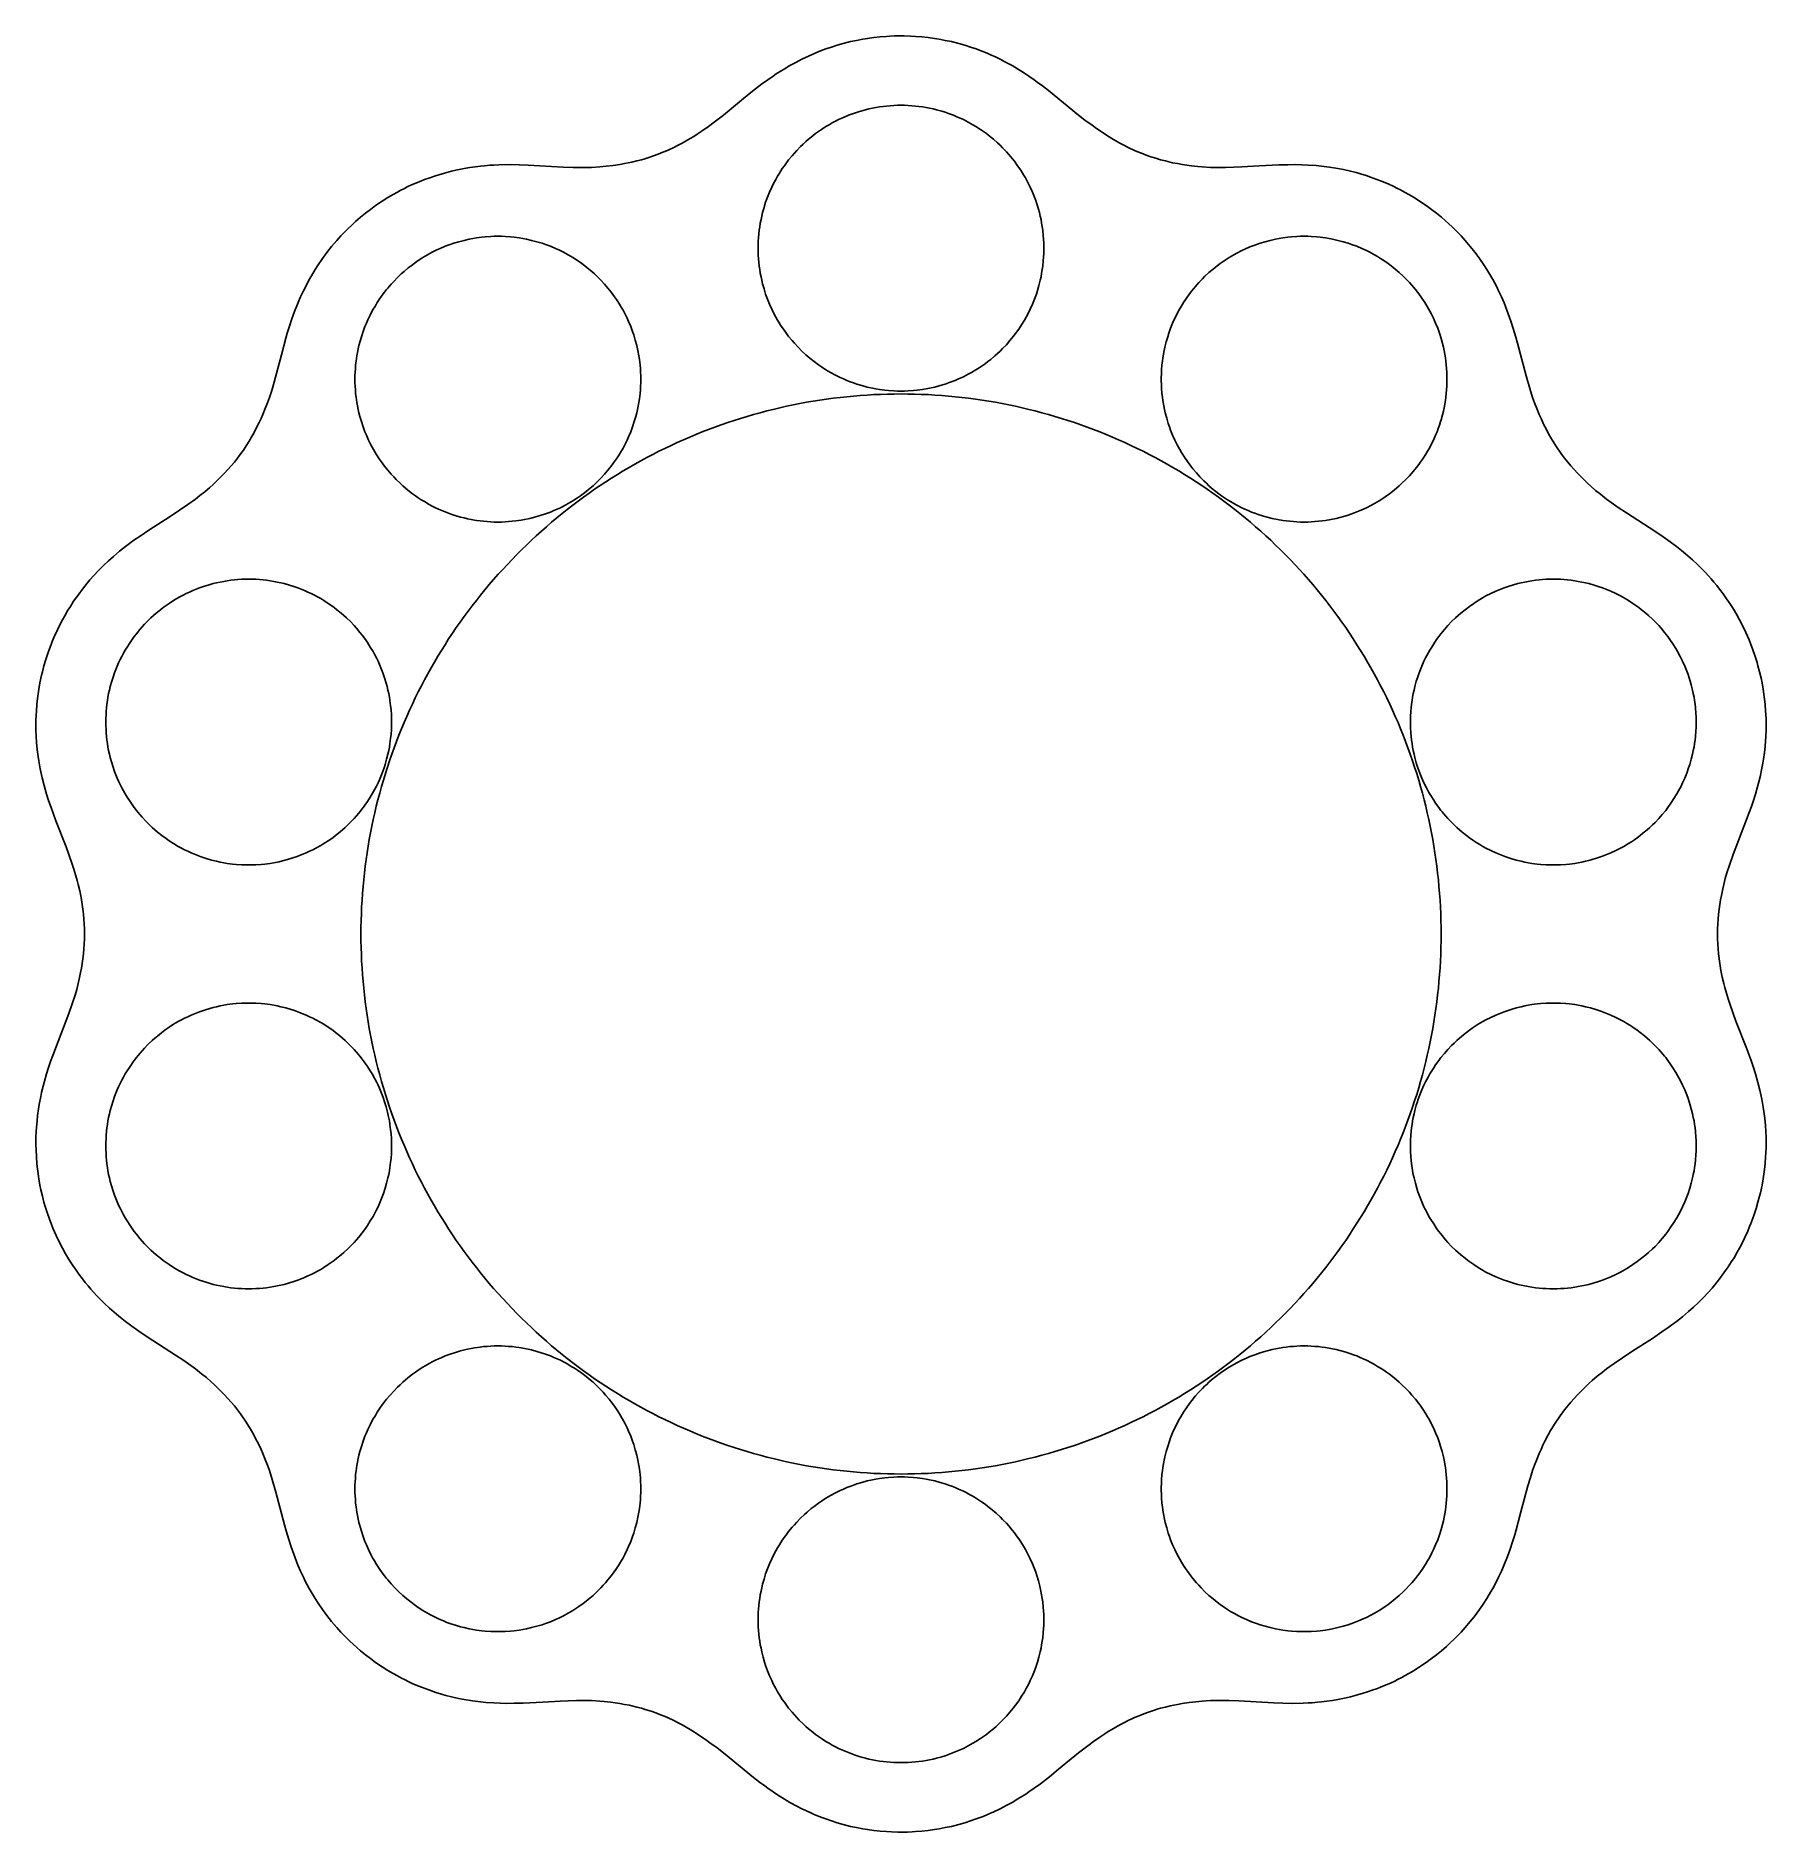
# Model space of a CAD drawing. Header units: metres. Extents: x -0.84 to 0.92, y -0.92 to 0.92.
import ezdxf

# ---------------------------------------------------------------- set-up
doc = ezdxf.new("R2010")
doc.units = ezdxf.units.M

msp = doc.modelspace()

# ---------------------------------------------------------------- linework, layer by layer
for p, q in [((-0.0421, 0.9006), (-0.0489, 0.8978)), ((-0.0351, 0.9033), (-0.0421, 0.9006)), ((-0.0293, 0.9053), (-0.0351, 0.9033)), ((-0.0234, 0.9071), (-0.0293, 0.9053)), ((-0.0174, 0.9088), (-0.0234, 0.9071)), ((-0.0098, 0.9108), (-0.0174, 0.9088)), ((-0.0036, 0.9121), (-0.0098, 0.9108)), ((0.0027, 0.9133), (-0.0036, 0.9121)), ((0.0075, 0.9141), (0.0027, 0.9133)), ((0.0139, 0.915), (0.0075, 0.9141)), ((0.0204, 0.9157), (0.0139, 0.915)), ((0.0269, 0.9162), (0.0204, 0.9157)), ((0.0302, 0.9164), (0.0269, 0.9162)), ((0.0351, 0.9166), (0.0302, 0.9164)), ((0.0384, 0.9166), (0.0351, 0.9166)), ((0.0449, 0.9166), (0.0384, 0.9166)), ((0.0515, 0.9164), (0.0449, 0.9166)), ((0.0564, 0.9162), (0.0515, 0.9164)), ((0.0629, 0.9157), (0.0564, 0.9162)), ((0.0694, 0.915), (0.0629, 0.9157)), ((0.0758, 0.9141), (0.0694, 0.915)), ((0.0806, 0.9133), (0.0758, 0.9141)), ((0.0869, 0.9121), (0.0806, 0.9133)), ((0.0931, 0.9108), (0.0869, 0.9121)), ((0.1008, 0.9088), (0.0931, 0.9108)), ((0.1067, 0.9071), (0.1008, 0.9088)), ((0.1126, 0.9053), (0.1067, 0.9071)), ((0.1184, 0.9033), (0.1126, 0.9053)), ((0.1226, 0.9017), (0.1184, 0.9033)), ((0.1296, 0.8989), (0.1226, 0.9017)), ((0.1323, 0.8978), (0.1296, 0.8989)), ((-0.08, 0.8814), (-0.0856, 0.8778)), ((-0.0777, 0.8828), (-0.08, 0.8814)), ((-0.0718, 0.8863), (-0.0777, 0.8828)), ((-0.0657, 0.8896), (-0.0718, 0.8863)), ((-0.0594, 0.8929), (-0.0657, 0.8896)), ((-0.0529, 0.896), (-0.0594, 0.8929)), ((-0.0489, 0.8978), (-0.0529, 0.896)), ((0.1389, 0.8948), (0.1323, 0.8978)), ((0.1428, 0.8929), (0.1389, 0.8948)), ((0.1478, 0.8903), (0.1428, 0.8929)), ((0.1551, 0.8863), (0.1478, 0.8903)), ((0.1633, 0.8814), (0.1551, 0.8863)), ((0.1667, 0.8793), (0.1633, 0.8814)), ((-0.1006, 0.8673), (-0.1098, 0.8601)), ((-0.0943, 0.8719), (-0.1006, 0.8673)), ((-0.0889, 0.8756), (-0.0943, 0.8719)), ((-0.0856, 0.8778), (-0.0889, 0.8756)), ((0.1722, 0.8756), (0.1667, 0.8793)), ((0.1776, 0.8719), (0.1722, 0.8756)), ((0.1808, 0.8696), (0.1776, 0.8719)), ((0.186, 0.8657), (0.1808, 0.8696)), ((0.1922, 0.8609), (0.186, 0.8657)), ((-0.1192, 0.8526), (-0.1396, 0.8359)), ((-0.1098, 0.8601), (-0.1192, 0.8526)), ((0.0125, 0.8429), (0.0161, 0.8436)), ((0.0161, 0.8436), (0.0197, 0.8442)), ((0.0197, 0.8442), (0.0234, 0.8447)), ((0.0234, 0.8447), (0.027, 0.8451)), ((0.027, 0.8451), (0.0307, 0.8454)), ((0.0307, 0.8454), (0.0343, 0.8456)), ((0.0343, 0.8456), (0.038, 0.8458)), ((0.038, 0.8458), (0.0417, 0.8458)), ((0.0417, 0.8458), (0.0453, 0.8458)), ((0.0453, 0.8458), (0.049, 0.8456)), ((0.049, 0.8456), (0.0526, 0.8454)), ((0.0526, 0.8454), (0.0563, 0.8451)), ((0.0563, 0.8451), (0.0599, 0.8447)), ((0.0599, 0.8447), (0.0636, 0.8442)), ((0.0636, 0.8442), (0.0672, 0.8436)), ((0.0672, 0.8436), (0.0708, 0.8429)), ((0.2229, 0.8359), (0.1922, 0.8609)), ((-0.1489, 0.8286), (-0.1548, 0.8243)), ((-0.1396, 0.8359), (-0.1489, 0.8286)), ((-0.0349, 0.8241), (-0.0318, 0.826)), ((-0.0318, 0.826), (-0.0286, 0.8278)), ((-0.0286, 0.8278), (-0.0253, 0.8295)), ((-0.0253, 0.8295), (-0.0221, 0.8312)), ((-0.0221, 0.8312), (-0.0171, 0.8335)), ((-0.0171, 0.8335), (-0.012, 0.8356)), ((-0.012, 0.8356), (-0.0069, 0.8375)), ((-0.0069, 0.8375), (-0.0016, 0.8392)), ((-0.0016, 0.8392), (0.0018, 0.8403)), ((0.0018, 0.8403), (0.0054, 0.8412)), ((0.0054, 0.8412), (0.009, 0.8421)), ((0.009, 0.8421), (0.0125, 0.8429)), ((0.0708, 0.8429), (0.0744, 0.8421)), ((0.0744, 0.8421), (0.0779, 0.8412)), ((0.0779, 0.8412), (0.0832, 0.8398)), ((0.0832, 0.8398), (0.0867, 0.8387)), ((0.0867, 0.8387), (0.0902, 0.8375)), ((0.0902, 0.8375), (0.0953, 0.8356)), ((0.0953, 0.8356), (0.0987, 0.8342)), ((0.0987, 0.8342), (0.1021, 0.8327)), ((0.1021, 0.8327), (0.1054, 0.8312)), ((0.1054, 0.8312), (0.1103, 0.8287)), ((0.1103, 0.8287), (0.1151, 0.826)), ((0.1151, 0.826), (0.1182, 0.8241)), ((0.2294, 0.8308), (0.2229, 0.8359)), ((0.2366, 0.8254), (0.2294, 0.8308)), ((0.2412, 0.8221), (0.2366, 0.8254)), ((-0.1816, 0.8073), (-0.1857, 0.8051)), ((-0.1775, 0.8096), (-0.1816, 0.8073)), ((-0.1736, 0.8118), (-0.1775, 0.8096)), ((-0.1699, 0.8141), (-0.1736, 0.8118)), ((-0.1663, 0.8164), (-0.1699, 0.8141)), ((-0.1612, 0.8198), (-0.1663, 0.8164)), ((-0.1548, 0.8243), (-0.1612, 0.8198)), ((-0.0582, 0.8063), (-0.0555, 0.8088)), ((-0.0555, 0.8088), (-0.0527, 0.8112)), ((-0.0527, 0.8112), (-0.0484, 0.8147)), ((-0.0484, 0.8147), (-0.0455, 0.8169)), ((-0.0455, 0.8169), (-0.0426, 0.819)), ((-0.0426, 0.819), (-0.0395, 0.8211)), ((-0.0395, 0.8211), (-0.0349, 0.8241)), ((0.1182, 0.8241), (0.1229, 0.8211)), ((0.1229, 0.8211), (0.1259, 0.819)), ((0.1259, 0.819), (0.1289, 0.8169)), ((0.1289, 0.8169), (0.1318, 0.8147)), ((0.1318, 0.8147), (0.136, 0.8112)), ((0.136, 0.8112), (0.1402, 0.8075)), ((0.1402, 0.8075), (0.1428, 0.805)), ((0.2479, 0.8176), (0.2412, 0.8221)), ((0.2514, 0.8153), (0.2479, 0.8176)), ((0.257, 0.8118), (0.2514, 0.8153)), ((0.2609, 0.8096), (0.257, 0.8118)), ((0.2649, 0.8073), (0.2609, 0.8096)), ((0.2691, 0.8051), (0.2649, 0.8073)), ((-0.2281, 0.789), (-0.2331, 0.7878)), ((-0.2232, 0.7903), (-0.2281, 0.789)), ((-0.2207, 0.791), (-0.2232, 0.7903)), ((-0.2158, 0.7925), (-0.2207, 0.791)), ((-0.211, 0.7942), (-0.2158, 0.7925)), ((-0.2062, 0.796), (-0.211, 0.7942)), ((-0.2014, 0.7979), (-0.2062, 0.796)), ((-0.1968, 0.7998), (-0.2014, 0.7979)), ((-0.1945, 0.8008), (-0.1968, 0.7998)), ((-0.1901, 0.8029), (-0.1945, 0.8008)), ((-0.1857, 0.8051), (-0.1901, 0.8029)), ((-0.0752, 0.7872), (-0.073, 0.7901)), ((-0.073, 0.7901), (-0.0695, 0.7944)), ((-0.0695, 0.7944), (-0.0671, 0.7971)), ((-0.0671, 0.7971), (-0.0646, 0.7998)), ((-0.0646, 0.7998), (-0.0608, 0.8038)), ((-0.0608, 0.8038), (-0.0582, 0.8063)), ((0.1428, 0.805), (0.1454, 0.8025)), ((0.1454, 0.8025), (0.1492, 0.7985)), ((0.1492, 0.7985), (0.1517, 0.7957)), ((0.1517, 0.7957), (0.1552, 0.7915)), ((0.1552, 0.7915), (0.1575, 0.7887)), ((0.1575, 0.7887), (0.1607, 0.7842)), ((0.2734, 0.8029), (0.2691, 0.8051)), ((0.2801, 0.7998), (0.2734, 0.8029)), ((0.2824, 0.7988), (0.2801, 0.7998)), ((0.2871, 0.7969), (0.2824, 0.7988)), ((0.2919, 0.7951), (0.2871, 0.7969)), ((0.2967, 0.7933), (0.2919, 0.7951)), ((0.3016, 0.7918), (0.2967, 0.7933)), ((0.3065, 0.7903), (0.3016, 0.7918)), ((0.3115, 0.789), (0.3065, 0.7903)), ((0.3164, 0.7878), (0.3115, 0.789)), ((-0.4447, 0.77), (-0.4476, 0.7689)), ((-0.4403, 0.7716), (-0.4447, 0.77)), ((-0.4344, 0.7736), (-0.4403, 0.7716)), ((-0.4301, 0.775), (-0.4344, 0.7736)), ((-0.4243, 0.7767), (-0.4301, 0.775)), ((-0.417, 0.7786), (-0.4243, 0.7767)), ((-0.4127, 0.7796), (-0.417, 0.7786)), ((-0.4042, 0.7813), (-0.4127, 0.7796)), ((-0.3985, 0.7822), (-0.4042, 0.7813)), ((-0.393, 0.7831), (-0.3985, 0.7822)), ((-0.3875, 0.7837), (-0.393, 0.7831)), ((-0.3834, 0.7841), (-0.3875, 0.7837)), ((-0.378, 0.7846), (-0.3834, 0.7841)), ((-0.374, 0.7848), (-0.378, 0.7846)), ((-0.3687, 0.7851), (-0.374, 0.7848)), ((-0.3582, 0.7853), (-0.3687, 0.7851)), ((-0.3478, 0.7851), (-0.3582, 0.7853)), ((-0.3387, 0.7848), (-0.3478, 0.7851)), ((-0.303, 0.7828), (-0.3387, 0.7848)), ((-0.293, 0.7824), (-0.303, 0.7828)), ((-0.282, 0.7824), (-0.293, 0.7824)), ((-0.2741, 0.7825), (-0.282, 0.7824)), ((-0.2657, 0.783), (-0.2741, 0.7825)), ((-0.2591, 0.7836), (-0.2657, 0.783)), ((-0.2522, 0.7844), (-0.2591, 0.7836)), ((-0.2452, 0.7854), (-0.2522, 0.7844)), ((-0.2404, 0.7863), (-0.2452, 0.7854)), ((-0.2331, 0.7878), (-0.2404, 0.7863)), ((-0.0887, 0.7654), (-0.0861, 0.7702)), ((-0.0861, 0.7702), (-0.0843, 0.7734)), ((-0.0843, 0.7734), (-0.0824, 0.7766)), ((-0.0824, 0.7766), (-0.0795, 0.7812)), ((-0.0795, 0.7812), (-0.0774, 0.7842)), ((-0.0774, 0.7842), (-0.0752, 0.7872)), ((0.1607, 0.7842), (0.1638, 0.7797)), ((0.1638, 0.7797), (0.1667, 0.775)), ((0.1667, 0.775), (0.1686, 0.7719)), ((0.1686, 0.7719), (0.1712, 0.767)), ((0.3188, 0.7872), (0.3164, 0.7878)), ((0.3237, 0.7863), (0.3188, 0.7872)), ((0.3285, 0.7854), (0.3237, 0.7863)), ((0.3333, 0.7847), (0.3285, 0.7854)), ((0.3379, 0.7841), (0.3333, 0.7847)), ((0.3447, 0.7834), (0.3379, 0.7841)), ((0.349, 0.783), (0.3447, 0.7834)), ((0.3574, 0.7825), (0.349, 0.783)), ((0.3653, 0.7824), (0.3574, 0.7825)), ((0.3727, 0.7824), (0.3653, 0.7824)), ((0.3814, 0.7826), (0.3727, 0.7824)), ((0.3895, 0.7829), (0.3814, 0.7826)), ((0.4072, 0.784), (0.3895, 0.7829)), ((0.4272, 0.785), (0.4072, 0.784)), ((0.4363, 0.7852), (0.4272, 0.785)), ((0.4441, 0.7853), (0.4363, 0.7852)), ((0.4507, 0.7851), (0.4441, 0.7853)), ((0.4573, 0.7848), (0.4507, 0.7851)), ((0.4654, 0.7843), (0.4573, 0.7848)), ((0.4736, 0.7834), (0.4654, 0.7843)), ((0.4791, 0.7827), (0.4736, 0.7834)), ((0.4875, 0.7813), (0.4791, 0.7827)), ((0.4932, 0.7802), (0.4875, 0.7813)), ((0.5004, 0.7786), (0.4932, 0.7802)), ((0.5061, 0.7771), (0.5004, 0.7786)), ((0.5105, 0.7759), (0.5061, 0.7771)), ((0.5163, 0.7741), (0.5105, 0.7759)), ((0.5207, 0.7726), (0.5163, 0.7741)), ((0.5236, 0.7716), (0.5207, 0.7726)), ((0.531, 0.7689), (0.5236, 0.7716)), ((-0.4765, 0.7549), (-0.4821, 0.7516)), ((-0.4723, 0.7573), (-0.4765, 0.7549)), ((-0.4694, 0.7588), (-0.4723, 0.7573)), ((-0.4651, 0.761), (-0.4694, 0.7588)), ((-0.4622, 0.7625), (-0.4651, 0.761)), ((-0.4578, 0.7645), (-0.4622, 0.7625)), ((-0.4535, 0.7664), (-0.4578, 0.7645)), ((-0.4476, 0.7689), (-0.4535, 0.7664)), ((-0.0952, 0.7503), (-0.0939, 0.7537)), ((-0.0939, 0.7537), (-0.0925, 0.7571)), ((-0.0925, 0.7571), (-0.0903, 0.7621)), ((-0.0903, 0.7621), (-0.0887, 0.7654)), ((0.1712, 0.767), (0.1736, 0.7621)), ((0.1736, 0.7621), (0.1759, 0.7571)), ((0.1759, 0.7571), (0.1779, 0.752)), ((0.1779, 0.752), (0.1792, 0.7485)), ((0.5339, 0.7677), (0.531, 0.7689)), ((0.5397, 0.7652), (0.5339, 0.7677)), ((0.5441, 0.7632), (0.5397, 0.7652)), ((0.5484, 0.761), (0.5441, 0.7632)), ((0.5513, 0.7596), (0.5484, 0.761)), ((0.5556, 0.7573), (0.5513, 0.7596)), ((0.5598, 0.7549), (0.5556, 0.7573)), ((0.5655, 0.7516), (0.5598, 0.7549)), ((-0.505, 0.7356), (-0.51, 0.7315)), ((-0.4998, 0.7396), (-0.505, 0.7356)), ((-0.4945, 0.7435), (-0.4998, 0.7396)), ((-0.4877, 0.7481), (-0.4945, 0.7435)), ((-0.4821, 0.7516), (-0.4877, 0.7481)), ((-0.1004, 0.7327), (-0.0996, 0.7363)), ((-0.0996, 0.7363), (-0.0981, 0.7416)), ((-0.0981, 0.7416), (-0.0976, 0.7433)), ((-0.0976, 0.7433), (-0.0965, 0.7468)), ((-0.0965, 0.7468), (-0.0952, 0.7503)), ((0.1792, 0.7485), (0.1804, 0.7451)), ((0.1804, 0.7451), (0.182, 0.7398)), ((0.182, 0.7398), (0.1829, 0.7363)), ((0.1829, 0.7363), (0.1838, 0.7327)), ((0.571, 0.7481), (0.5655, 0.7516)), ((0.5778, 0.7435), (0.571, 0.7481)), ((0.5831, 0.7396), (0.5778, 0.7435)), ((0.5883, 0.7356), (0.5831, 0.7396)), ((0.5934, 0.7315), (0.5883, 0.7356)), ((-0.5255, 0.7171), (-0.53, 0.7125)), ((-0.5232, 0.7194), (-0.5255, 0.7171)), ((-0.5186, 0.7239), (-0.5232, 0.7194)), ((-0.515, 0.7272), (-0.5186, 0.7239)), ((-0.51, 0.7315), (-0.515, 0.7272)), ((-0.1034, 0.7146), (-0.103, 0.7183)), ((-0.103, 0.7183), (-0.1025, 0.7219)), ((-0.1025, 0.7219), (-0.1019, 0.7255)), ((-0.1019, 0.7255), (-0.1012, 0.7291)), ((-0.1012, 0.7291), (-0.1004, 0.7327)), ((0.1838, 0.7327), (0.1846, 0.7291)), ((0.1846, 0.7291), (0.1852, 0.7255)), ((0.1852, 0.7255), (0.1858, 0.7219)), ((0.1858, 0.7219), (0.1863, 0.7183)), ((0.1863, 0.7183), (0.1869, 0.7128)), ((0.5971, 0.7283), (0.5934, 0.7315)), ((0.6007, 0.725), (0.5971, 0.7283)), ((0.6042, 0.7217), (0.6007, 0.725)), ((0.6089, 0.7171), (0.6042, 0.7217)), ((0.6133, 0.7125), (0.6089, 0.7171)), ((-0.5432, 0.6968), (-0.5488, 0.6894)), ((-0.5394, 0.7017), (-0.5432, 0.6968)), ((-0.5342, 0.7077), (-0.5394, 0.7017)), ((-0.53, 0.7125), (-0.5342, 0.7077)), ((-0.4368, 0.6958), (-0.4319, 0.6983)), ((-0.4319, 0.6983), (-0.4285, 0.6998)), ((-0.4285, 0.6998), (-0.4235, 0.7019)), ((-0.4235, 0.7019), (-0.4183, 0.7038)), ((-0.4183, 0.7038), (-0.4148, 0.705)), ((-0.4148, 0.705), (-0.4096, 0.7066)), ((-0.4096, 0.7066), (-0.4043, 0.708)), ((-0.4043, 0.708), (-0.3989, 0.7092)), ((-0.3989, 0.7092), (-0.3953, 0.7099)), ((-0.3953, 0.7099), (-0.3917, 0.7105)), ((-0.3917, 0.7105), (-0.3862, 0.7112)), ((-0.3862, 0.7112), (-0.3826, 0.7116)), ((-0.3826, 0.7116), (-0.3771, 0.712)), ((-0.3771, 0.712), (-0.3734, 0.7121)), ((-0.3734, 0.7121), (-0.3698, 0.7121)), ((-0.3698, 0.7121), (-0.3661, 0.7121)), ((-0.3661, 0.7121), (-0.3624, 0.712)), ((-0.3624, 0.712), (-0.357, 0.7116)), ((-0.357, 0.7116), (-0.3533, 0.7112)), ((-0.3533, 0.7112), (-0.3479, 0.7105)), ((-0.3479, 0.7105), (-0.3443, 0.7099)), ((-0.3443, 0.7099), (-0.3407, 0.7092)), ((-0.3407, 0.7092), (-0.3353, 0.708)), ((-0.3353, 0.708), (-0.33, 0.7066)), ((-0.33, 0.7066), (-0.3247, 0.705)), ((-0.3247, 0.705), (-0.3212, 0.7038)), ((-0.3212, 0.7038), (-0.3161, 0.7019)), ((-0.3161, 0.7019), (-0.311, 0.6998)), ((-0.311, 0.6998), (-0.3077, 0.6983)), ((-0.3077, 0.6983), (-0.3028, 0.6958)), ((-0.1042, 0.7), (-0.1041, 0.7037)), ((-0.1041, 0.6963), (-0.1042, 0.7)), ((-0.1041, 0.7037), (-0.104, 0.7073)), ((-0.104, 0.7073), (-0.1037, 0.711)), ((-0.1037, 0.711), (-0.1034, 0.7146)), ((0.1869, 0.7128), (0.1872, 0.7092)), ((0.1872, 0.7092), (0.1874, 0.7055)), ((0.1874, 0.7055), (0.1875, 0.7018)), ((0.1875, 0.6982), (0.1874, 0.6945)), ((0.1875, 0.7018), (0.1875, 0.6982)), ((0.3845, 0.695), (0.3894, 0.6975)), ((0.3894, 0.6975), (0.3927, 0.699)), ((0.3927, 0.699), (0.3977, 0.7012)), ((0.3977, 0.7012), (0.4028, 0.7032)), ((0.4028, 0.7032), (0.4081, 0.705)), ((0.4081, 0.705), (0.4133, 0.7066)), ((0.4133, 0.7066), (0.4186, 0.708)), ((0.4186, 0.708), (0.424, 0.7092)), ((0.424, 0.7092), (0.4276, 0.7099)), ((0.4276, 0.7099), (0.4312, 0.7105)), ((0.4312, 0.7105), (0.4366, 0.7112)), ((0.4366, 0.7112), (0.4403, 0.7116)), ((0.4403, 0.7116), (0.4458, 0.712)), ((0.4458, 0.712), (0.4494, 0.7121)), ((0.4494, 0.7121), (0.4531, 0.7121)), ((0.4531, 0.7121), (0.4568, 0.7121)), ((0.4568, 0.7121), (0.4604, 0.712)), ((0.4604, 0.712), (0.4659, 0.7116)), ((0.4659, 0.7116), (0.4696, 0.7112)), ((0.4696, 0.7112), (0.475, 0.7105)), ((0.475, 0.7105), (0.4786, 0.7099)), ((0.4786, 0.7099), (0.4822, 0.7092)), ((0.4822, 0.7092), (0.4876, 0.708)), ((0.4876, 0.708), (0.4929, 0.7066)), ((0.4929, 0.7066), (0.4982, 0.705)), ((0.4982, 0.705), (0.5016, 0.7038)), ((0.5016, 0.7038), (0.5068, 0.7019)), ((0.5068, 0.7019), (0.5119, 0.6998)), ((0.5119, 0.6998), (0.5169, 0.6975)), ((0.5169, 0.6975), (0.5201, 0.6958)), ((0.6176, 0.7077), (0.6133, 0.7125)), ((0.6227, 0.7017), (0.6176, 0.7077)), ((0.6275, 0.6956), (0.6227, 0.7017)), ((-0.553, 0.6831), (-0.5563, 0.6781)), ((-0.5488, 0.6894), (-0.553, 0.6831)), ((-0.4655, 0.6763), (-0.4613, 0.6798)), ((-0.4613, 0.6798), (-0.4584, 0.6821)), ((-0.4584, 0.6821), (-0.454, 0.6853)), ((-0.454, 0.6853), (-0.451, 0.6874)), ((-0.451, 0.6874), (-0.4464, 0.6904)), ((-0.4464, 0.6904), (-0.4416, 0.6932)), ((-0.4416, 0.6932), (-0.4368, 0.6958)), ((-0.3028, 0.6958), (-0.2979, 0.6932)), ((-0.2979, 0.6932), (-0.2932, 0.6904)), ((-0.2932, 0.6904), (-0.2886, 0.6874)), ((-0.2886, 0.6874), (-0.2841, 0.6843)), ((-0.2841, 0.6843), (-0.2811, 0.6821)), ((-0.2811, 0.6821), (-0.2768, 0.6787)), ((-0.2768, 0.6787), (-0.274, 0.6763)), ((-0.104, 0.6927), (-0.1041, 0.6963)), ((-0.1037, 0.689), (-0.104, 0.6927)), ((-0.1034, 0.6854), (-0.1037, 0.689)), ((-0.103, 0.6817), (-0.1034, 0.6854)), ((-0.1025, 0.6781), (-0.103, 0.6817)), ((0.1863, 0.6817), (0.1858, 0.6781)), ((0.1869, 0.6872), (0.1863, 0.6817)), ((0.1872, 0.6908), (0.1869, 0.6872)), ((0.1874, 0.6945), (0.1872, 0.6908)), ((0.356, 0.6751), (0.3602, 0.6787)), ((0.3602, 0.6787), (0.3645, 0.6821)), ((0.3645, 0.6821), (0.3674, 0.6843)), ((0.3674, 0.6843), (0.3704, 0.6864)), ((0.3704, 0.6864), (0.3734, 0.6884)), ((0.3734, 0.6884), (0.3765, 0.6904)), ((0.3765, 0.6904), (0.3813, 0.6932)), ((0.3813, 0.6932), (0.3845, 0.695)), ((0.5201, 0.6958), (0.5218, 0.695)), ((0.5218, 0.695), (0.525, 0.6932)), ((0.525, 0.6932), (0.5281, 0.6914)), ((0.5281, 0.6914), (0.5312, 0.6894)), ((0.5312, 0.6894), (0.5343, 0.6874)), ((0.5343, 0.6874), (0.5388, 0.6843)), ((0.5388, 0.6843), (0.5418, 0.6821)), ((0.5418, 0.6821), (0.5461, 0.6787)), ((0.5461, 0.6787), (0.5502, 0.6751)), ((0.6321, 0.6894), (0.6275, 0.6956)), ((0.6364, 0.6831), (0.6321, 0.6894)), ((0.6396, 0.6781), (0.6364, 0.6831)), ((-0.5649, 0.6629), (-0.5681, 0.6566)), ((-0.5622, 0.668), (-0.5649, 0.6629)), ((-0.5601, 0.6718), (-0.5622, 0.668)), ((-0.5563, 0.6781), (-0.5601, 0.6718)), ((-0.4821, 0.6593), (-0.4786, 0.6634)), ((-0.4786, 0.6634), (-0.4761, 0.6661)), ((-0.4761, 0.6661), (-0.4722, 0.6701)), ((-0.4722, 0.6701), (-0.4683, 0.6739)), ((-0.4683, 0.6739), (-0.4655, 0.6763)), ((-0.274, 0.6763), (-0.2713, 0.6739)), ((-0.2713, 0.6739), (-0.2686, 0.6714)), ((-0.2686, 0.6714), (-0.2647, 0.6675)), ((-0.2647, 0.6675), (-0.261, 0.6634)), ((-0.261, 0.6634), (-0.2574, 0.6593)), ((-0.1019, 0.6745), (-0.1025, 0.6781)), ((-0.1012, 0.6709), (-0.1019, 0.6745)), ((-0.1004, 0.6673), (-0.1012, 0.6709)), ((-0.0996, 0.6637), (-0.1004, 0.6673)), ((-0.0981, 0.6584), (-0.0996, 0.6637)), ((0.1824, 0.662), (0.1809, 0.6567)), ((0.1838, 0.6673), (0.1824, 0.662)), ((0.1846, 0.6709), (0.1838, 0.6673)), ((0.1852, 0.6745), (0.1846, 0.6709)), ((0.1858, 0.6781), (0.1852, 0.6745)), ((0.3384, 0.6564), (0.3419, 0.6607)), ((0.3419, 0.6607), (0.3456, 0.6648)), ((0.3456, 0.6648), (0.3493, 0.6688)), ((0.3493, 0.6688), (0.3519, 0.6714)), ((0.3519, 0.6714), (0.356, 0.6751)), ((0.5502, 0.6751), (0.5543, 0.6714)), ((0.5543, 0.6714), (0.5582, 0.6675)), ((0.5582, 0.6675), (0.5607, 0.6648)), ((0.5607, 0.6648), (0.5631, 0.6621)), ((0.5631, 0.6621), (0.5666, 0.6578)), ((0.6427, 0.6731), (0.6396, 0.6781)), ((0.6456, 0.668), (0.6427, 0.6731)), ((0.6476, 0.6642), (0.6456, 0.668)), ((0.6496, 0.6604), (0.6476, 0.6642)), ((0.6515, 0.6566), (0.6496, 0.6604)), ((-0.5743, 0.6428), (-0.5773, 0.6354)), ((-0.5722, 0.6478), (-0.5743, 0.6428)), ((-0.5711, 0.6503), (-0.5722, 0.6478)), ((-0.5681, 0.6566), (-0.5711, 0.6503)), ((-0.4948, 0.6413), (-0.4929, 0.6444)), ((-0.4929, 0.6444), (-0.4909, 0.6475)), ((-0.4909, 0.6475), (-0.4878, 0.652)), ((-0.4878, 0.652), (-0.4856, 0.655)), ((-0.4856, 0.655), (-0.4833, 0.6578)), ((-0.4833, 0.6578), (-0.4821, 0.6593)), ((-0.2574, 0.6593), (-0.254, 0.655)), ((-0.254, 0.655), (-0.2507, 0.6505)), ((-0.2507, 0.6505), (-0.2486, 0.6475)), ((-0.2486, 0.6475), (-0.2457, 0.6429)), ((-0.2457, 0.6429), (-0.2438, 0.6398)), ((-0.0965, 0.6532), (-0.0981, 0.6584)), ((-0.0946, 0.648), (-0.0965, 0.6532)), ((-0.0925, 0.6429), (-0.0946, 0.648)), ((-0.0903, 0.6379), (-0.0925, 0.6429)), ((0.1759, 0.6429), (0.1736, 0.6379)), ((0.1779, 0.648), (0.1759, 0.6429)), ((0.1798, 0.6532), (0.1779, 0.648)), ((0.1809, 0.6567), (0.1798, 0.6532)), ((0.3271, 0.6398), (0.33, 0.6444)), ((0.33, 0.6444), (0.333, 0.649)), ((0.333, 0.649), (0.3362, 0.6535)), ((0.3362, 0.6535), (0.3384, 0.6564)), ((0.5666, 0.6578), (0.57, 0.6535)), ((0.57, 0.6535), (0.5732, 0.649)), ((0.5732, 0.649), (0.5762, 0.6444)), ((0.5762, 0.6444), (0.5782, 0.6413)), ((0.6544, 0.6503), (0.6515, 0.6566)), ((0.6571, 0.6441), (0.6544, 0.6503)), ((0.6601, 0.6366), (0.6571, 0.6441)), ((-0.5799, 0.6279), (-0.5824, 0.6205)), ((-0.5773, 0.6354), (-0.5799, 0.6279)), ((-0.5054, 0.62), (-0.504, 0.6234)), ((-0.504, 0.6234), (-0.5025, 0.6267)), ((-0.5025, 0.6267), (-0.5001, 0.6317)), ((-0.5001, 0.6317), (-0.4976, 0.6366)), ((-0.4976, 0.6366), (-0.4948, 0.6413)), ((-0.2438, 0.6398), (-0.242, 0.6366)), ((-0.242, 0.6366), (-0.2402, 0.6333)), ((-0.2402, 0.6333), (-0.2378, 0.6284)), ((-0.2378, 0.6284), (-0.2363, 0.6251)), ((-0.2363, 0.6251), (-0.2342, 0.62)), ((-0.0887, 0.6346), (-0.0903, 0.6379)), ((-0.0861, 0.6297), (-0.0887, 0.6346)), ((-0.0843, 0.6265), (-0.0861, 0.6297)), ((-0.0824, 0.6234), (-0.0843, 0.6265)), ((-0.0815, 0.6219), (-0.0824, 0.6234)), ((0.1676, 0.6265), (0.1648, 0.6219)), ((0.1694, 0.6297), (0.1676, 0.6265)), ((0.172, 0.6346), (0.1694, 0.6297)), ((0.1736, 0.6379), (0.172, 0.6346)), ((0.3168, 0.6183), (0.3189, 0.6234)), ((0.3189, 0.6234), (0.3212, 0.6284)), ((0.3212, 0.6284), (0.3228, 0.6317)), ((0.3228, 0.6317), (0.3253, 0.6366)), ((0.3253, 0.6366), (0.3271, 0.6398)), ((0.5782, 0.6413), (0.58, 0.6382)), ((0.58, 0.6382), (0.5826, 0.6333)), ((0.5826, 0.6333), (0.5851, 0.6284)), ((0.5851, 0.6284), (0.5873, 0.6234)), ((0.5873, 0.6234), (0.5894, 0.6183)), ((0.6628, 0.6292), (0.6601, 0.6366)), ((0.6641, 0.6254), (0.6628, 0.6292)), ((0.6665, 0.618), (0.6641, 0.6254)), ((-0.5861, 0.608), (-0.5906, 0.5912)), ((-0.5847, 0.6131), (-0.5861, 0.608)), ((-0.5824, 0.6205), (-0.5847, 0.6131)), ((-0.5115, 0.6008), (-0.5101, 0.6061)), ((-0.5101, 0.6061), (-0.509, 0.6096)), ((-0.509, 0.6096), (-0.5073, 0.6148)), ((-0.5073, 0.6148), (-0.5054, 0.62)), ((-0.2342, 0.62), (-0.2323, 0.6148)), ((-0.2323, 0.6148), (-0.2311, 0.6114)), ((-0.2311, 0.6114), (-0.2295, 0.6061)), ((-0.2295, 0.6061), (-0.2281, 0.6008)), ((-0.0784, 0.6173), (-0.0815, 0.6219)), ((-0.0752, 0.6128), (-0.0784, 0.6173)), ((-0.073, 0.6099), (-0.0752, 0.6128)), ((-0.0695, 0.6056), (-0.073, 0.6099)), ((-0.0671, 0.6029), (-0.0695, 0.6056)), ((0.1528, 0.6056), (0.1492, 0.6015)), ((0.1563, 0.6099), (0.1528, 0.6056)), ((0.1586, 0.6128), (0.1563, 0.6099)), ((0.1618, 0.6173), (0.1586, 0.6128)), ((0.1648, 0.6219), (0.1618, 0.6173)), ((0.3123, 0.6043), (0.3139, 0.6096)), ((0.3139, 0.6096), (0.315, 0.6131)), ((0.315, 0.6131), (0.3168, 0.6183)), ((0.5894, 0.6183), (0.5912, 0.6131)), ((0.5912, 0.6131), (0.5929, 0.6079)), ((0.5929, 0.6079), (0.5944, 0.6026)), ((0.6691, 0.6093), (0.6665, 0.618)), ((0.6709, 0.603), (0.6691, 0.6093)), ((-0.5906, 0.5912), (-0.5943, 0.5773)), ((-0.5145, 0.5846), (-0.5137, 0.59)), ((-0.5137, 0.59), (-0.513, 0.5936)), ((-0.513, 0.5936), (-0.5123, 0.5972)), ((-0.5123, 0.5972), (-0.5115, 0.6008)), ((-0.2281, 0.6008), (-0.2269, 0.5954)), ((-0.2269, 0.5954), (-0.2259, 0.59)), ((-0.2259, 0.59), (-0.2253, 0.5864)), ((-0.0634, 0.5988), (-0.0671, 0.6029)), ((-0.0595, 0.5949), (-0.0634, 0.5988)), ((-0.0555, 0.5912), (-0.0595, 0.5949)), ((-0.0513, 0.5876), (-0.0555, 0.5912)), ((-0.047, 0.5842), (-0.0513, 0.5876)), ((0.1374, 0.59), (0.1332, 0.5865)), ((0.1402, 0.5924), (0.1374, 0.59)), ((0.1428, 0.5949), (0.1402, 0.5924)), ((0.1454, 0.5975), (0.1428, 0.5949)), ((0.1492, 0.6015), (0.1454, 0.5975)), ((0.3084, 0.5846), (0.3089, 0.5882)), ((0.3089, 0.5882), (0.3095, 0.5918)), ((0.3095, 0.5918), (0.3102, 0.5954)), ((0.3102, 0.5954), (0.311, 0.599)), ((0.311, 0.599), (0.3123, 0.6043)), ((0.5944, 0.6026), (0.5952, 0.599)), ((0.5952, 0.599), (0.596, 0.5954)), ((0.596, 0.5954), (0.5967, 0.5918)), ((0.5967, 0.5918), (0.5973, 0.5882)), ((0.5973, 0.5882), (0.5978, 0.5846)), ((0.6796, 0.5697), (0.6709, 0.603)), ((-0.5943, 0.5773), (-0.5981, 0.5634)), ((-0.5156, 0.57), (-0.5154, 0.5736)), ((-0.5156, 0.5663), (-0.5156, 0.57)), ((-0.5154, 0.5736), (-0.5152, 0.5773)), ((-0.5152, 0.5773), (-0.5149, 0.5809)), ((-0.5149, 0.5809), (-0.5145, 0.5846)), ((-0.2253, 0.5864), (-0.2247, 0.5809)), ((-0.2247, 0.5809), (-0.2243, 0.5773)), ((-0.2243, 0.5773), (-0.2241, 0.5736)), ((-0.2241, 0.5736), (-0.224, 0.57)), ((-0.224, 0.57), (-0.2239, 0.5663)), ((-0.0426, 0.5809), (-0.047, 0.5842)), ((-0.0395, 0.5789), (-0.0426, 0.5809)), ((-0.0349, 0.5759), (-0.0395, 0.5789)), ((-0.0302, 0.5731), (-0.0349, 0.5759)), ((-0.0253, 0.5705), (-0.0302, 0.5731)), ((-0.0204, 0.568), (-0.0253, 0.5705)), ((0.1054, 0.5688), (0.1004, 0.5665)), ((0.1103, 0.5713), (0.1054, 0.5688)), ((0.1135, 0.5731), (0.1103, 0.5713)), ((0.1182, 0.5759), (0.1135, 0.5731)), ((0.1213, 0.5778), (0.1182, 0.5759)), ((0.1244, 0.5799), (0.1213, 0.5778)), ((0.1274, 0.582), (0.1244, 0.5799)), ((0.1303, 0.5842), (0.1274, 0.582)), ((0.1332, 0.5865), (0.1303, 0.5842)), ((0.3073, 0.5681), (0.3074, 0.5718)), ((0.3074, 0.5718), (0.3076, 0.5755)), ((0.3076, 0.5755), (0.308, 0.5809)), ((0.308, 0.5809), (0.3084, 0.5846)), ((0.5978, 0.5846), (0.5982, 0.5809)), ((0.5982, 0.5809), (0.5985, 0.5773)), ((0.5985, 0.5773), (0.5988, 0.5736)), ((0.5988, 0.5736), (0.5989, 0.57)), ((0.5989, 0.57), (0.5989, 0.5663)), ((0.6834, 0.5567), (0.6796, 0.5697)), ((-0.6006, 0.5549), (-0.603, 0.5477)), ((-0.5981, 0.5634), (-0.6006, 0.5549)), ((-0.5156, 0.5626), (-0.5156, 0.5663)), ((-0.5154, 0.559), (-0.5156, 0.5626)), ((-0.5152, 0.5553), (-0.5154, 0.559)), ((-0.5149, 0.5517), (-0.5152, 0.5553)), ((-0.5145, 0.548), (-0.5149, 0.5517)), ((-0.2247, 0.5517), (-0.2253, 0.5462)), ((-0.2243, 0.5553), (-0.2247, 0.5517)), ((-0.2241, 0.559), (-0.2243, 0.5553)), ((-0.224, 0.5626), (-0.2241, 0.559)), ((-0.2239, 0.5663), (-0.224, 0.5626)), ((-0.0171, 0.5665), (-0.0204, 0.568)), ((-0.0137, 0.5651), (-0.0171, 0.5665)), ((-0.0103, 0.5637), (-0.0137, 0.5651)), ((-0.0069, 0.5625), (-0.0103, 0.5637)), ((-0.0034, 0.5613), (-0.0069, 0.5625)), ((0.0018, 0.5597), (-0.0034, 0.5613)), ((0.0001, 0.5496), (0.007, 0.5501)), ((0.0072, 0.5583), (0.0018, 0.5597)), ((0.007, 0.5501), (0.014, 0.5505)), ((0.0125, 0.5571), (0.0072, 0.5583)), ((0.0161, 0.5564), (0.0125, 0.5571)), ((0.014, 0.5505), (0.0209, 0.5508)), ((0.0197, 0.5558), (0.0161, 0.5564)), ((0.0252, 0.5551), (0.0197, 0.5558)), ((0.0209, 0.5508), (0.0278, 0.551)), ((0.0289, 0.5547), (0.0252, 0.5551)), ((0.0278, 0.551), (0.0347, 0.5511)), ((0.0343, 0.5543), (0.0289, 0.5547)), ((0.038, 0.5542), (0.0343, 0.5543)), ((0.0347, 0.5511), (0.0417, 0.5512)), ((0.0417, 0.5542), (0.038, 0.5542)), ((0.0453, 0.5542), (0.0417, 0.5542)), ((0.0417, 0.5512), (0.0486, 0.5511)), ((0.049, 0.5543), (0.0453, 0.5542)), ((0.0486, 0.5511), (0.0555, 0.551)), ((0.0545, 0.5547), (0.049, 0.5543)), ((0.0581, 0.5551), (0.0545, 0.5547)), ((0.0555, 0.551), (0.0624, 0.5508)), ((0.0636, 0.5558), (0.0581, 0.5551)), ((0.0624, 0.5508), (0.0694, 0.5505)), ((0.0672, 0.5564), (0.0636, 0.5558)), ((0.0708, 0.5571), (0.0672, 0.5564)), ((0.0694, 0.5505), (0.0763, 0.5501)), ((0.0761, 0.5583), (0.0708, 0.5571)), ((0.0815, 0.5597), (0.0761, 0.5583)), ((0.0763, 0.5501), (0.0832, 0.5496)), ((0.0867, 0.5613), (0.0815, 0.5597)), ((0.0919, 0.5631), (0.0867, 0.5613)), ((0.097, 0.5651), (0.0919, 0.5631)), ((0.1004, 0.5665), (0.097, 0.5651)), ((0.3073, 0.5645), (0.3073, 0.5681)), ((0.3074, 0.5608), (0.3073, 0.5645)), ((0.3076, 0.5571), (0.3074, 0.5608)), ((0.308, 0.5517), (0.3076, 0.5571)), ((0.3084, 0.548), (0.308, 0.5517)), ((0.5982, 0.5517), (0.5978, 0.548)), ((0.5985, 0.5553), (0.5982, 0.5517)), ((0.5988, 0.559), (0.5985, 0.5553)), ((0.5989, 0.5626), (0.5988, 0.559)), ((0.5989, 0.5663), (0.5989, 0.5626)), ((0.6863, 0.5477), (0.6834, 0.5567)), ((-0.6072, 0.5363), (-0.6097, 0.5302)), ((-0.605, 0.5421), (-0.6072, 0.5363)), ((-0.603, 0.5477), (-0.605, 0.5421)), ((-0.5137, 0.5426), (-0.5145, 0.548)), ((-0.513, 0.539), (-0.5137, 0.5426)), ((-0.5123, 0.5354), (-0.513, 0.539)), ((-0.5115, 0.5318), (-0.5123, 0.5354)), ((-0.5106, 0.5283), (-0.5115, 0.5318)), ((-0.2281, 0.5318), (-0.229, 0.5283)), ((-0.2269, 0.5372), (-0.2281, 0.5318)), ((-0.2259, 0.5426), (-0.2269, 0.5372)), ((-0.2253, 0.5462), (-0.2259, 0.5426)), ((-0.1088, 0.5302), (-0.1021, 0.5321)), ((-0.1021, 0.5321), (-0.0954, 0.5339)), ((-0.0954, 0.5339), (-0.0887, 0.5355)), ((-0.0887, 0.5355), (-0.0819, 0.5371)), ((-0.0819, 0.5371), (-0.0752, 0.5387)), ((-0.0752, 0.5387), (-0.0684, 0.5401)), ((-0.0684, 0.5401), (-0.0616, 0.5414)), ((-0.0616, 0.5414), (-0.0548, 0.5427)), ((-0.0548, 0.5427), (-0.048, 0.5438)), ((-0.048, 0.5438), (-0.0411, 0.5449)), ((-0.0411, 0.5449), (-0.0343, 0.5459)), ((-0.0343, 0.5459), (-0.0274, 0.5468)), ((-0.0274, 0.5468), (-0.0205, 0.5477)), ((-0.0205, 0.5477), (-0.0136, 0.5484)), ((-0.0136, 0.5484), (-0.0067, 0.549)), ((-0.0067, 0.549), (0.0001, 0.5496)), ((0.0832, 0.5496), (0.0901, 0.549)), ((0.0901, 0.549), (0.097, 0.5484)), ((0.097, 0.5484), (0.1039, 0.5477)), ((0.1039, 0.5477), (0.1107, 0.5468)), ((0.1107, 0.5468), (0.1176, 0.5459)), ((0.1176, 0.5459), (0.1245, 0.5449)), ((0.1245, 0.5449), (0.1313, 0.5438)), ((0.1313, 0.5438), (0.1381, 0.5427)), ((0.1381, 0.5427), (0.1449, 0.5414)), ((0.1449, 0.5414), (0.1517, 0.5401)), ((0.1517, 0.5401), (0.1585, 0.5387)), ((0.1585, 0.5387), (0.1653, 0.5371)), ((0.1653, 0.5371), (0.172, 0.5355)), ((0.172, 0.5355), (0.1787, 0.5339)), ((0.1787, 0.5339), (0.1854, 0.5321)), ((0.1854, 0.5321), (0.1921, 0.5302)), ((0.3089, 0.5444), (0.3084, 0.548)), ((0.3099, 0.539), (0.3089, 0.5444)), ((0.3106, 0.5354), (0.3099, 0.539)), ((0.3114, 0.5318), (0.3106, 0.5354)), ((0.3128, 0.5265), (0.3114, 0.5318)), ((0.5952, 0.5336), (0.5944, 0.53)), ((0.596, 0.5372), (0.5952, 0.5336)), ((0.5967, 0.5408), (0.596, 0.5372)), ((0.5973, 0.5444), (0.5967, 0.5408)), ((0.5978, 0.548), (0.5973, 0.5444)), ((0.6883, 0.5421), (0.6863, 0.5477)), ((0.6906, 0.5363), (0.6883, 0.5421)), ((0.693, 0.5302), (0.6906, 0.5363)), ((-0.6156, 0.5177), (-0.6189, 0.5112)), ((-0.6135, 0.5219), (-0.6156, 0.5177)), ((-0.6115, 0.5261), (-0.6135, 0.5219)), ((-0.6097, 0.5302), (-0.6115, 0.5261)), ((-0.509, 0.523), (-0.5106, 0.5283)), ((-0.5073, 0.5178), (-0.509, 0.523)), ((-0.5054, 0.5126), (-0.5073, 0.5178)), ((-0.2323, 0.5178), (-0.2342, 0.5126)), ((-0.2305, 0.523), (-0.2323, 0.5178)), ((-0.229, 0.5283), (-0.2305, 0.523)), ((-0.1612, 0.5125), (-0.1548, 0.515)), ((-0.1548, 0.515), (-0.1483, 0.5174)), ((-0.1483, 0.5174), (-0.1418, 0.5197)), ((-0.1418, 0.5197), (-0.1352, 0.522)), ((-0.1352, 0.522), (-0.1286, 0.5242)), ((-0.1286, 0.5242), (-0.1221, 0.5263)), ((-0.1221, 0.5263), (-0.1154, 0.5283)), ((-0.1154, 0.5283), (-0.1088, 0.5302)), ((0.1921, 0.5302), (0.1988, 0.5283)), ((0.1988, 0.5283), (0.2054, 0.5263)), ((0.2054, 0.5263), (0.212, 0.5242)), ((0.212, 0.5242), (0.2186, 0.522)), ((0.2186, 0.522), (0.2251, 0.5197)), ((0.2251, 0.5197), (0.2316, 0.5174)), ((0.2316, 0.5174), (0.2381, 0.515)), ((0.2381, 0.515), (0.2446, 0.5125)), ((0.3144, 0.5212), (0.3128, 0.5265)), ((0.3156, 0.5178), (0.3144, 0.5212)), ((0.3168, 0.5143), (0.3156, 0.5178)), ((0.3189, 0.5092), (0.3168, 0.5143)), ((0.59, 0.516), (0.5887, 0.5126)), ((0.5912, 0.5195), (0.59, 0.516)), ((0.5924, 0.523), (0.5912, 0.5195)), ((0.5929, 0.5247), (0.5924, 0.523)), ((0.5944, 0.53), (0.5929, 0.5247)), ((0.6949, 0.5261), (0.693, 0.5302)), ((0.6978, 0.5198), (0.6949, 0.5261)), ((0.7, 0.5155), (0.6978, 0.5198)), ((0.7023, 0.5112), (0.7, 0.5155)), ((-0.6267, 0.4983), (-0.6295, 0.494)), ((-0.6253, 0.5004), (-0.6267, 0.4983)), ((-0.6227, 0.5047), (-0.6253, 0.5004)), ((-0.6214, 0.5069), (-0.6227, 0.5047)), ((-0.6189, 0.5112), (-0.6214, 0.5069)), ((-0.504, 0.5092), (-0.5054, 0.5126)), ((-0.5017, 0.5042), (-0.504, 0.5092)), ((-0.4993, 0.4993), (-0.5017, 0.5042)), ((-0.4967, 0.4944), (-0.4993, 0.4993)), ((-0.242, 0.496), (-0.2447, 0.4913)), ((-0.2402, 0.4993), (-0.242, 0.496)), ((-0.2378, 0.5042), (-0.2402, 0.4993)), ((-0.2363, 0.5076), (-0.2378, 0.5042)), ((-0.2342, 0.5126), (-0.2363, 0.5076)), ((-0.2055, 0.4927), (-0.1992, 0.4957)), ((-0.1992, 0.4957), (-0.193, 0.4987)), ((-0.193, 0.4987), (-0.1867, 0.5016)), ((-0.1867, 0.5016), (-0.1804, 0.5045)), ((-0.1804, 0.5045), (-0.174, 0.5072)), ((-0.174, 0.5072), (-0.1676, 0.5099)), ((-0.1676, 0.5099), (-0.1612, 0.5125)), ((0.2446, 0.5125), (0.251, 0.5099)), ((0.251, 0.5099), (0.2574, 0.5072)), ((0.2574, 0.5072), (0.2637, 0.5045)), ((0.2637, 0.5045), (0.2701, 0.5016)), ((0.2701, 0.5016), (0.2763, 0.4987)), ((0.2763, 0.4987), (0.2826, 0.4957)), ((0.2826, 0.4957), (0.2888, 0.4927)), ((0.3212, 0.5042), (0.3189, 0.5092)), ((0.3236, 0.4993), (0.3212, 0.5042)), ((0.3262, 0.4944), (0.3236, 0.4993)), ((0.5809, 0.496), (0.5791, 0.4929)), ((0.5835, 0.5009), (0.5809, 0.496)), ((0.5851, 0.5042), (0.5835, 0.5009)), ((0.5873, 0.5092), (0.5851, 0.5042)), ((0.5887, 0.5126), (0.5873, 0.5092)), ((0.706, 0.5047), (0.7023, 0.5112)), ((0.7073, 0.5026), (0.706, 0.5047)), ((0.71, 0.4983), (0.7073, 0.5026)), ((0.7114, 0.4961), (0.71, 0.4983)), ((0.7143, 0.4919), (0.7114, 0.4961)), ((-0.642, 0.4778), (-0.6453, 0.474)), ((-0.6387, 0.4817), (-0.642, 0.4778)), ((-0.6356, 0.4857), (-0.6387, 0.4817)), ((-0.631, 0.4919), (-0.6356, 0.4857)), ((-0.6295, 0.494), (-0.631, 0.4919)), ((-0.4939, 0.4897), (-0.4967, 0.4944)), ((-0.4909, 0.4851), (-0.4939, 0.4897)), ((-0.4888, 0.4821), (-0.4909, 0.4851)), ((-0.4856, 0.4776), (-0.4888, 0.4821)), ((-0.4821, 0.4733), (-0.4856, 0.4776)), ((-0.254, 0.4776), (-0.2574, 0.4733)), ((-0.2507, 0.4821), (-0.254, 0.4776)), ((-0.2486, 0.4851), (-0.2507, 0.4821)), ((-0.2466, 0.4882), (-0.2486, 0.4851)), ((-0.2447, 0.4913), (-0.2466, 0.4882)), ((-0.2359, 0.4762), (-0.2299, 0.4796)), ((-0.2299, 0.4796), (-0.2239, 0.483)), ((-0.2239, 0.483), (-0.2178, 0.4863)), ((-0.2178, 0.4863), (-0.2116, 0.4895)), ((-0.2116, 0.4895), (-0.2055, 0.4927)), ((0.2888, 0.4927), (0.295, 0.4895)), ((0.295, 0.4895), (0.3011, 0.4863)), ((0.3011, 0.4863), (0.3072, 0.483)), ((0.3072, 0.483), (0.3132, 0.4796)), ((0.3132, 0.4796), (0.3192, 0.4762)), ((0.328, 0.4913), (0.3262, 0.4944)), ((0.331, 0.4866), (0.328, 0.4913)), ((0.3341, 0.4821), (0.331, 0.4866)), ((0.3373, 0.4776), (0.3341, 0.4821)), ((0.3396, 0.4748), (0.3373, 0.4776)), ((0.57, 0.4791), (0.5678, 0.4762)), ((0.5722, 0.4821), (0.57, 0.4791)), ((0.5742, 0.4851), (0.5722, 0.4821)), ((0.5772, 0.4897), (0.5742, 0.4851)), ((0.5791, 0.4929), (0.5772, 0.4897)), ((0.7158, 0.4898), (0.7143, 0.4919)), ((0.7189, 0.4857), (0.7158, 0.4898)), ((0.7221, 0.4817), (0.7189, 0.4857)), ((0.7253, 0.4778), (0.7221, 0.4817)), ((0.7286, 0.474), (0.7253, 0.4778)), ((-0.6605, 0.4586), (-0.6639, 0.4556)), ((-0.6572, 0.4618), (-0.6605, 0.4586)), ((-0.6537, 0.4651), (-0.6572, 0.4618)), ((-0.6487, 0.4703), (-0.6537, 0.4651)), ((-0.6453, 0.474), (-0.6487, 0.4703)), ((-0.4786, 0.4692), (-0.4821, 0.4733)), ((-0.4761, 0.4665), (-0.4786, 0.4692)), ((-0.4735, 0.4638), (-0.4761, 0.4665)), ((-0.4696, 0.46), (-0.4735, 0.4638)), ((-0.4669, 0.4575), (-0.4696, 0.46)), ((-0.2686, 0.4613), (-0.2726, 0.4575)), ((-0.2647, 0.4651), (-0.2686, 0.4613)), ((-0.2653, 0.4578), (-0.2595, 0.4616)), ((-0.261, 0.4692), (-0.2647, 0.4651)), ((-0.2574, 0.4733), (-0.261, 0.4692)), ((-0.2595, 0.4616), (-0.2537, 0.4654)), ((-0.2537, 0.4654), (-0.2478, 0.469)), ((-0.2478, 0.469), (-0.2419, 0.4726)), ((-0.2419, 0.4726), (-0.2359, 0.4762)), ((0.3192, 0.4762), (0.3252, 0.4726)), ((0.3252, 0.4726), (0.3311, 0.469)), ((0.3311, 0.469), (0.337, 0.4654)), ((0.337, 0.4654), (0.3428, 0.4616)), ((0.3431, 0.4706), (0.3396, 0.4748)), ((0.3428, 0.4616), (0.3486, 0.4578)), ((0.3468, 0.4665), (0.3431, 0.4706)), ((0.3506, 0.4625), (0.3468, 0.4665)), ((0.3533, 0.46), (0.3506, 0.4625)), ((0.356, 0.4575), (0.3533, 0.46)), ((0.5529, 0.46), (0.5502, 0.4575)), ((0.5569, 0.4638), (0.5529, 0.46)), ((0.5607, 0.4678), (0.5569, 0.4638)), ((0.5643, 0.4719), (0.5607, 0.4678)), ((0.5678, 0.4762), (0.5643, 0.4719)), ((0.732, 0.4703), (0.7286, 0.474)), ((0.7371, 0.4651), (0.732, 0.4703)), ((0.7422, 0.4602), (0.7371, 0.4651)), ((0.7456, 0.4571), (0.7422, 0.4602)), ((-0.6785, 0.4438), (-0.6861, 0.4383)), ((-0.6738, 0.4475), (-0.6785, 0.4438)), ((-0.6689, 0.4514), (-0.6738, 0.4475)), ((-0.6639, 0.4556), (-0.6689, 0.4514)), ((-0.4641, 0.4551), (-0.4669, 0.4575)), ((-0.4599, 0.4516), (-0.4641, 0.4551)), ((-0.457, 0.4494), (-0.4599, 0.4516)), ((-0.454, 0.4472), (-0.457, 0.4494)), ((-0.451, 0.4452), (-0.454, 0.4472)), ((-0.4479, 0.4432), (-0.451, 0.4452)), ((-0.4448, 0.4413), (-0.4479, 0.4432)), ((-0.44, 0.4385), (-0.4448, 0.4413)), ((-0.2932, 0.4422), (-0.2979, 0.4394)), ((-0.2934, 0.4376), (-0.2879, 0.4418)), ((-0.2886, 0.4452), (-0.2932, 0.4422)), ((-0.2856, 0.4472), (-0.2886, 0.4452)), ((-0.2879, 0.4418), (-0.2823, 0.4459)), ((-0.2826, 0.4494), (-0.2856, 0.4472)), ((-0.2797, 0.4516), (-0.2826, 0.4494)), ((-0.2823, 0.4459), (-0.2767, 0.4499)), ((-0.2754, 0.4551), (-0.2797, 0.4516)), ((-0.2767, 0.4499), (-0.271, 0.4539)), ((-0.2726, 0.4575), (-0.2754, 0.4551)), ((-0.271, 0.4539), (-0.2653, 0.4578)), ((0.3486, 0.4578), (0.3543, 0.4539)), ((0.3543, 0.4539), (0.36, 0.4499)), ((0.3587, 0.4551), (0.356, 0.4575)), ((0.363, 0.4516), (0.3587, 0.4551)), ((0.36, 0.4499), (0.3656, 0.4459)), ((0.3659, 0.4494), (0.363, 0.4516)), ((0.3656, 0.4459), (0.3712, 0.4418)), ((0.3689, 0.4472), (0.3659, 0.4494)), ((0.3719, 0.4452), (0.3689, 0.4472)), ((0.3712, 0.4418), (0.3767, 0.4376)), ((0.375, 0.4432), (0.3719, 0.4452)), ((0.3781, 0.4413), (0.375, 0.4432)), ((0.3813, 0.4394), (0.3781, 0.4413)), ((0.5297, 0.4422), (0.525, 0.4394)), ((0.5343, 0.4452), (0.5297, 0.4422)), ((0.5373, 0.4472), (0.5343, 0.4452)), ((0.5388, 0.4483), (0.5373, 0.4472)), ((0.5432, 0.4516), (0.5388, 0.4483)), ((0.5475, 0.4551), (0.5432, 0.4516)), ((0.5502, 0.4575), (0.5475, 0.4551)), ((0.7506, 0.4528), (0.7456, 0.4571)), ((0.7555, 0.4488), (0.7506, 0.4528)), ((0.7618, 0.4438), (0.7555, 0.4488)), ((0.7664, 0.4405), (0.7618, 0.4438)), ((0.7737, 0.4353), (0.7664, 0.4405)), ((-0.7051, 0.4256), (-0.7251, 0.4128)), ((-0.6946, 0.4325), (-0.7051, 0.4256)), ((-0.6861, 0.4383), (-0.6946, 0.4325)), ((-0.4368, 0.4368), (-0.44, 0.4385)), ((-0.4335, 0.4351), (-0.4368, 0.4368)), ((-0.4302, 0.4336), (-0.4335, 0.4351)), ((-0.4268, 0.4321), (-0.4302, 0.4336)), ((-0.4218, 0.4301), (-0.4268, 0.4321)), ((-0.4166, 0.4282), (-0.4218, 0.4301)), ((-0.4113, 0.4265), (-0.4166, 0.4282)), ((-0.4078, 0.4255), (-0.4113, 0.4265)), ((-0.4043, 0.4246), (-0.4078, 0.4255)), ((-0.4007, 0.4238), (-0.4043, 0.4246)), ((-0.3971, 0.423), (-0.4007, 0.4238)), ((-0.3935, 0.4224), (-0.3971, 0.423)), ((-0.3917, 0.4221), (-0.3935, 0.4224)), ((-0.388, 0.4216), (-0.3917, 0.4221)), ((-0.3461, 0.4224), (-0.3515, 0.4216)), ((-0.3425, 0.423), (-0.3461, 0.4224)), ((-0.3389, 0.4238), (-0.3425, 0.423)), ((-0.3371, 0.4242), (-0.3389, 0.4238)), ((-0.3335, 0.425), (-0.3371, 0.4242)), ((-0.33, 0.426), (-0.3335, 0.425)), ((-0.3265, 0.427), (-0.33, 0.426)), ((-0.3212, 0.4288), (-0.3265, 0.427)), ((-0.3161, 0.4307), (-0.3212, 0.4288)), ((-0.3127, 0.4321), (-0.3161, 0.4307)), ((-0.315, 0.4202), (-0.3097, 0.4247)), ((-0.3093, 0.4336), (-0.3127, 0.4321)), ((-0.3097, 0.4247), (-0.3043, 0.4291)), ((-0.306, 0.4351), (-0.3093, 0.4336)), ((-0.3028, 0.4368), (-0.306, 0.4351)), ((-0.3043, 0.4291), (-0.2989, 0.4334)), ((-0.2979, 0.4394), (-0.3028, 0.4368)), ((-0.2989, 0.4334), (-0.2934, 0.4376)), ((0.3767, 0.4376), (0.3822, 0.4334)), ((0.3845, 0.4376), (0.3813, 0.4394)), ((0.3822, 0.4334), (0.3876, 0.4291)), ((0.3894, 0.4351), (0.3845, 0.4376)), ((0.3876, 0.4291), (0.393, 0.4247)), ((0.3927, 0.4336), (0.3894, 0.4351)), ((0.396, 0.4321), (0.3927, 0.4336)), ((0.393, 0.4247), (0.3983, 0.4202)), ((0.3994, 0.4307), (0.396, 0.4321)), ((0.4028, 0.4294), (0.3994, 0.4307)), ((0.4063, 0.4282), (0.4028, 0.4294)), ((0.4115, 0.4265), (0.4063, 0.4282)), ((0.4168, 0.425), (0.4115, 0.4265)), ((0.4204, 0.4242), (0.4168, 0.425)), ((0.4258, 0.423), (0.4204, 0.4242)), ((0.4312, 0.4221), (0.4258, 0.423)), ((0.4348, 0.4216), (0.4312, 0.4221)), ((0.475, 0.4221), (0.4714, 0.4216)), ((0.4804, 0.423), (0.475, 0.4221)), ((0.4858, 0.4242), (0.4804, 0.423)), ((0.4894, 0.425), (0.4858, 0.4242)), ((0.4947, 0.4265), (0.4894, 0.425)), ((0.4982, 0.4276), (0.4947, 0.4265)), ((0.5034, 0.4294), (0.4982, 0.4276)), ((0.5085, 0.4314), (0.5034, 0.4294)), ((0.5119, 0.4328), (0.5085, 0.4314)), ((0.5169, 0.4351), (0.5119, 0.4328)), ((0.5218, 0.4376), (0.5169, 0.4351)), ((0.525, 0.4394), (0.5218, 0.4376)), ((0.782, 0.4298), (0.7737, 0.4353)), ((0.8051, 0.415), (0.782, 0.4298)), ((-0.7349, 0.4062), (-0.7413, 0.4018)), ((-0.7251, 0.4128), (-0.7349, 0.4062)), ((-0.3844, 0.4212), (-0.388, 0.4216)), ((-0.3808, 0.4209), (-0.3844, 0.4212)), ((-0.3771, 0.4207), (-0.3808, 0.4209)), ((-0.3734, 0.4205), (-0.3771, 0.4207)), ((-0.3698, 0.4205), (-0.3734, 0.4205)), ((-0.3661, 0.4205), (-0.3698, 0.4205)), ((-0.3624, 0.4207), (-0.3661, 0.4205)), ((-0.3588, 0.4209), (-0.3624, 0.4207)), ((-0.3551, 0.4212), (-0.3588, 0.4209)), ((-0.3515, 0.4216), (-0.3551, 0.4212)), ((-0.3356, 0.4018), (-0.3306, 0.4065)), ((-0.3306, 0.4065), (-0.3254, 0.4111)), ((-0.3254, 0.4111), (-0.3202, 0.4157)), ((-0.3202, 0.4157), (-0.315, 0.4202)), ((0.3983, 0.4202), (0.4035, 0.4157)), ((0.4035, 0.4157), (0.4088, 0.4111)), ((0.4088, 0.4111), (0.4139, 0.4065)), ((0.4139, 0.4065), (0.419, 0.4018)), ((0.4385, 0.4212), (0.4348, 0.4216)), ((0.4421, 0.4209), (0.4385, 0.4212)), ((0.4458, 0.4207), (0.4421, 0.4209)), ((0.4494, 0.4205), (0.4458, 0.4207)), ((0.4531, 0.4205), (0.4494, 0.4205)), ((0.4568, 0.4205), (0.4531, 0.4205)), ((0.4604, 0.4207), (0.4568, 0.4205)), ((0.4641, 0.4209), (0.4604, 0.4207)), ((0.4677, 0.4212), (0.4641, 0.4209)), ((0.4714, 0.4216), (0.4677, 0.4212)), ((0.8172, 0.407), (0.8051, 0.415)), ((0.8267, 0.4003), (0.8172, 0.407)), ((-0.7621, 0.3854), (-0.7672, 0.3809)), ((-0.7559, 0.3906), (-0.7621, 0.3854)), ((-0.7497, 0.3956), (-0.7559, 0.3906)), ((-0.7413, 0.4018), (-0.7497, 0.3956)), ((-0.3553, 0.3823), (-0.3505, 0.3873)), ((-0.3505, 0.3873), (-0.3456, 0.3922)), ((-0.3456, 0.3922), (-0.3407, 0.397)), ((-0.3407, 0.397), (-0.3356, 0.4018)), ((0.419, 0.4018), (0.424, 0.397)), ((0.424, 0.397), (0.4289, 0.3922)), ((0.4289, 0.3922), (0.4338, 0.3873)), ((0.4338, 0.3873), (0.4387, 0.3823)), ((0.833, 0.3956), (0.8267, 0.4003)), ((0.8382, 0.3915), (0.833, 0.3956)), ((0.8423, 0.3881), (0.8382, 0.3915)), ((0.8495, 0.3818), (0.8423, 0.3881)), ((-0.7773, 0.371), (-0.7822, 0.3658)), ((-0.7723, 0.3761), (-0.7773, 0.371)), ((-0.7672, 0.3809), (-0.7723, 0.3761)), ((-0.3741, 0.3619), (-0.3695, 0.3671)), ((-0.3695, 0.3671), (-0.3648, 0.3722)), ((-0.3648, 0.3722), (-0.3601, 0.3773)), ((-0.3601, 0.3773), (-0.3553, 0.3823)), ((0.4387, 0.3823), (0.4435, 0.3773)), ((0.4435, 0.3773), (0.4482, 0.3722)), ((0.4482, 0.3722), (0.4528, 0.3671)), ((0.4528, 0.3671), (0.4574, 0.3619)), ((0.8546, 0.377), (0.8495, 0.3818)), ((0.8576, 0.3741), (0.8546, 0.377)), ((0.8626, 0.369), (0.8576, 0.3741)), ((0.8685, 0.3625), (0.8626, 0.369)), ((-0.7937, 0.3521), (-0.7982, 0.346)), ((-0.789, 0.358), (-0.7937, 0.3521)), ((-0.7861, 0.3614), (-0.789, 0.358)), ((-0.7822, 0.3658), (-0.7861, 0.3614)), ((-0.6878, 0.3475), (-0.6845, 0.349)), ((-0.6845, 0.349), (-0.6811, 0.3505)), ((-0.6811, 0.3505), (-0.6777, 0.3519)), ((-0.6777, 0.3519), (-0.6743, 0.3532)), ((-0.6743, 0.3532), (-0.6691, 0.355)), ((-0.6691, 0.355), (-0.6656, 0.3561)), ((-0.6656, 0.3561), (-0.6603, 0.3576)), ((-0.6603, 0.3576), (-0.6568, 0.3584)), ((-0.6568, 0.3584), (-0.6532, 0.3592)), ((-0.6532, 0.3592), (-0.6496, 0.3599)), ((-0.6496, 0.3599), (-0.646, 0.3605)), ((-0.646, 0.3605), (-0.6423, 0.361)), ((-0.6423, 0.361), (-0.6387, 0.3614)), ((-0.6387, 0.3614), (-0.6351, 0.3617)), ((-0.6351, 0.3617), (-0.6314, 0.362)), ((-0.6314, 0.362), (-0.6277, 0.3621)), ((-0.6277, 0.3621), (-0.6241, 0.3621)), ((-0.6241, 0.3621), (-0.6204, 0.3621)), ((-0.6204, 0.3621), (-0.6167, 0.362)), ((-0.6167, 0.362), (-0.6131, 0.3617)), ((-0.6131, 0.3617), (-0.6094, 0.3614)), ((-0.6094, 0.3614), (-0.6058, 0.361)), ((-0.6058, 0.361), (-0.6022, 0.3605)), ((-0.6022, 0.3605), (-0.5985, 0.3599)), ((-0.5985, 0.3599), (-0.5949, 0.3592)), ((-0.5949, 0.3592), (-0.5914, 0.3584)), ((-0.5914, 0.3584), (-0.5878, 0.3576)), ((-0.5878, 0.3576), (-0.5825, 0.3561)), ((-0.5825, 0.3561), (-0.579, 0.355)), ((-0.579, 0.355), (-0.5738, 0.3532)), ((-0.5738, 0.3532), (-0.5704, 0.3519)), ((-0.5704, 0.3519), (-0.567, 0.3505)), ((-0.567, 0.3505), (-0.5636, 0.349)), ((-0.5636, 0.349), (-0.5603, 0.3475)), ((-0.3874, 0.346), (-0.383, 0.3513)), ((-0.383, 0.3513), (-0.3786, 0.3566)), ((-0.3786, 0.3566), (-0.3741, 0.3619)), ((0.4574, 0.3619), (0.4619, 0.3566)), ((0.4619, 0.3566), (0.4664, 0.3513)), ((0.4664, 0.3513), (0.4707, 0.346)), ((0.6436, 0.3475), (0.6486, 0.3498)), ((0.6486, 0.3498), (0.652, 0.3512)), ((0.652, 0.3512), (0.6571, 0.3532)), ((0.6571, 0.3532), (0.6623, 0.355)), ((0.6623, 0.355), (0.6658, 0.3561)), ((0.6658, 0.3561), (0.6711, 0.3576)), ((0.6711, 0.3576), (0.6747, 0.3584)), ((0.6747, 0.3584), (0.6783, 0.3592)), ((0.6783, 0.3592), (0.6819, 0.3599)), ((0.6819, 0.3599), (0.6855, 0.3605)), ((0.6855, 0.3605), (0.6891, 0.361)), ((0.6891, 0.361), (0.6928, 0.3614)), ((0.6928, 0.3614), (0.6964, 0.3617)), ((0.6964, 0.3617), (0.7001, 0.362)), ((0.7001, 0.362), (0.7037, 0.3621)), ((0.7037, 0.3621), (0.7074, 0.3621)), ((0.7074, 0.3621), (0.7111, 0.3621)), ((0.7111, 0.3621), (0.7147, 0.362)), ((0.7147, 0.362), (0.7184, 0.3617)), ((0.7184, 0.3617), (0.722, 0.3614)), ((0.722, 0.3614), (0.7257, 0.361)), ((0.7257, 0.361), (0.7293, 0.3605)), ((0.7293, 0.3605), (0.7329, 0.3599)), ((0.7329, 0.3599), (0.7365, 0.3592)), ((0.7365, 0.3592), (0.7401, 0.3584)), ((0.7401, 0.3584), (0.7437, 0.3576)), ((0.7437, 0.3576), (0.749, 0.3561)), ((0.749, 0.3561), (0.7542, 0.3544)), ((0.7542, 0.3544), (0.7577, 0.3532)), ((0.7577, 0.3532), (0.7628, 0.3512)), ((0.7628, 0.3512), (0.7662, 0.3498)), ((0.7662, 0.3498), (0.7711, 0.3475)), ((0.8713, 0.3591), (0.8685, 0.3625)), ((0.8742, 0.3557), (0.8713, 0.3591)), ((0.877, 0.3521), (0.8742, 0.3557)), ((0.8807, 0.3472), (0.877, 0.3521)), ((-0.8086, 0.3304), (-0.8118, 0.3249)), ((-0.8061, 0.3344), (-0.8086, 0.3304)), ((-0.8027, 0.3397), (-0.8061, 0.3344)), ((-0.7982, 0.346), (-0.8027, 0.3397)), ((-0.7184, 0.3275), (-0.7142, 0.331)), ((-0.7142, 0.331), (-0.7113, 0.3332)), ((-0.7113, 0.3332), (-0.7083, 0.3354)), ((-0.7083, 0.3354), (-0.7053, 0.3374)), ((-0.7053, 0.3374), (-0.7007, 0.3404)), ((-0.7007, 0.3404), (-0.6975, 0.3423)), ((-0.6975, 0.3423), (-0.6943, 0.3441)), ((-0.6943, 0.3441), (-0.6911, 0.3458)), ((-0.6911, 0.3458), (-0.6878, 0.3475)), ((-0.5603, 0.3475), (-0.557, 0.3458)), ((-0.557, 0.3458), (-0.5538, 0.3441)), ((-0.5538, 0.3441), (-0.5506, 0.3423)), ((-0.5506, 0.3423), (-0.5475, 0.3404)), ((-0.5475, 0.3404), (-0.5428, 0.3374)), ((-0.5428, 0.3374), (-0.5383, 0.3343)), ((-0.5383, 0.3343), (-0.5369, 0.3332)), ((-0.5369, 0.3332), (-0.534, 0.331)), ((-0.534, 0.331), (-0.5297, 0.3275)), ((-0.4001, 0.3295), (-0.396, 0.3351)), ((-0.396, 0.3351), (-0.3917, 0.3405)), ((-0.3917, 0.3405), (-0.3874, 0.346)), ((0.4707, 0.346), (0.4751, 0.3405)), ((0.4751, 0.3405), (0.4793, 0.3351)), ((0.4793, 0.3351), (0.4835, 0.3295)), ((0.613, 0.3275), (0.6173, 0.331)), ((0.6173, 0.331), (0.6217, 0.3343)), ((0.6217, 0.3343), (0.6262, 0.3374)), ((0.6262, 0.3374), (0.6308, 0.3404)), ((0.6308, 0.3404), (0.634, 0.3423)), ((0.634, 0.3423), (0.6387, 0.345)), ((0.6387, 0.345), (0.6436, 0.3475)), ((0.7711, 0.3475), (0.776, 0.345)), ((0.776, 0.345), (0.7808, 0.3423)), ((0.7808, 0.3423), (0.784, 0.3404)), ((0.784, 0.3404), (0.7886, 0.3374)), ((0.7886, 0.3374), (0.7916, 0.3354)), ((0.7916, 0.3354), (0.7946, 0.3332)), ((0.7946, 0.3332), (0.7975, 0.331)), ((0.7975, 0.331), (0.8018, 0.3275)), ((0.8842, 0.3422), (0.8807, 0.3472)), ((0.8869, 0.3384), (0.8842, 0.3422)), ((0.8903, 0.3331), (0.8869, 0.3384)), ((0.8943, 0.3263), (0.8903, 0.3331)), ((-0.8171, 0.315), (-0.8192, 0.3106)), ((-0.8141, 0.3207), (-0.8171, 0.315)), ((-0.8118, 0.3249), (-0.8141, 0.3207)), ((-0.7353, 0.3107), (-0.7328, 0.3134)), ((-0.7328, 0.3134), (-0.7304, 0.3161)), ((-0.7304, 0.3161), (-0.7265, 0.3201)), ((-0.7265, 0.3201), (-0.7239, 0.3226)), ((-0.7239, 0.3226), (-0.7212, 0.3251)), ((-0.7212, 0.3251), (-0.7184, 0.3275)), ((-0.5297, 0.3275), (-0.5269, 0.3251)), ((-0.5269, 0.3251), (-0.5242, 0.3226)), ((-0.5242, 0.3226), (-0.5203, 0.3188)), ((-0.5203, 0.3188), (-0.5165, 0.3148)), ((-0.5165, 0.3148), (-0.5141, 0.3121)), ((-0.5141, 0.3121), (-0.5105, 0.3078)), ((-0.4161, 0.3069), (-0.4122, 0.3127)), ((-0.4122, 0.3127), (-0.4083, 0.3183)), ((-0.4083, 0.3183), (-0.4042, 0.324)), ((-0.4042, 0.324), (-0.4001, 0.3295)), ((0.4835, 0.3295), (0.4876, 0.324)), ((0.4876, 0.324), (0.4916, 0.3183)), ((0.4916, 0.3183), (0.4956, 0.3127)), ((0.4956, 0.3127), (0.4995, 0.3069)), ((0.5962, 0.3107), (0.5998, 0.3148)), ((0.5998, 0.3148), (0.6036, 0.3188)), ((0.6036, 0.3188), (0.6076, 0.3226)), ((0.6076, 0.3226), (0.6103, 0.3251)), ((0.6103, 0.3251), (0.613, 0.3275)), ((0.8018, 0.3275), (0.8045, 0.3251)), ((0.8045, 0.3251), (0.8086, 0.3214)), ((0.8086, 0.3214), (0.8124, 0.3175)), ((0.8124, 0.3175), (0.815, 0.3148)), ((0.815, 0.3148), (0.8174, 0.3121)), ((0.8174, 0.3121), (0.8209, 0.3078)), ((0.8975, 0.3207), (0.8943, 0.3263)), ((0.9004, 0.315), (0.8975, 0.3207)), ((0.9039, 0.3076), (0.9004, 0.315)), ((-0.8257, 0.2956), (-0.8275, 0.291)), ((-0.8245, 0.2987), (-0.8257, 0.2956)), ((-0.8226, 0.3032), (-0.8245, 0.2987)), ((-0.8192, 0.3106), (-0.8226, 0.3032)), ((-0.7482, 0.2929), (-0.7452, 0.2975)), ((-0.7452, 0.2975), (-0.7431, 0.3005)), ((-0.7431, 0.3005), (-0.741, 0.3035)), ((-0.741, 0.3035), (-0.7387, 0.3064)), ((-0.7387, 0.3064), (-0.7353, 0.3107)), ((-0.5105, 0.3078), (-0.5083, 0.305)), ((-0.5083, 0.305), (-0.505, 0.3005)), ((-0.505, 0.3005), (-0.5029, 0.2975)), ((-0.5029, 0.2975), (-0.5, 0.2929)), ((-0.4274, 0.2895), (-0.4237, 0.2953)), ((-0.4237, 0.2953), (-0.42, 0.3011)), ((-0.42, 0.3011), (-0.4161, 0.3069)), ((0.4995, 0.3069), (0.5033, 0.3011)), ((0.5033, 0.3011), (0.507, 0.2953)), ((0.507, 0.2953), (0.5107, 0.2895)), ((0.5833, 0.2929), (0.5853, 0.296)), ((0.5853, 0.296), (0.5883, 0.3005)), ((0.5883, 0.3005), (0.5905, 0.3035)), ((0.5905, 0.3035), (0.5927, 0.3064)), ((0.5927, 0.3064), (0.5962, 0.3107)), ((0.8209, 0.3078), (0.8243, 0.3035)), ((0.8243, 0.3035), (0.8264, 0.3005)), ((0.8264, 0.3005), (0.8295, 0.296)), ((0.8295, 0.296), (0.8325, 0.2913)), ((0.9072, 0.3002), (0.9039, 0.3076)), ((0.909, 0.2956), (0.9072, 0.3002)), ((0.9108, 0.291), (0.909, 0.2956)), ((-0.8311, 0.2801), (-0.833, 0.2738)), ((-0.8291, 0.2864), (-0.8311, 0.2801)), ((-0.8275, 0.291), (-0.8291, 0.2864)), ((-0.7583, 0.2734), (-0.7568, 0.2767)), ((-0.7568, 0.2767), (-0.7552, 0.28)), ((-0.7552, 0.28), (-0.7536, 0.2833)), ((-0.7536, 0.2833), (-0.7519, 0.2866)), ((-0.7519, 0.2866), (-0.7501, 0.2897)), ((-0.7501, 0.2897), (-0.7482, 0.2929)), ((-0.5, 0.2929), (-0.4972, 0.2882)), ((-0.4972, 0.2882), (-0.4954, 0.2849)), ((-0.4954, 0.2849), (-0.4937, 0.2817)), ((-0.4937, 0.2817), (-0.4921, 0.2784)), ((-0.4921, 0.2784), (-0.4906, 0.2751)), ((-0.4906, 0.2751), (-0.4892, 0.2717)), ((-0.438, 0.2716), (-0.4345, 0.2776)), ((-0.4345, 0.2776), (-0.431, 0.2835)), ((-0.431, 0.2835), (-0.4274, 0.2895)), ((0.5107, 0.2895), (0.5143, 0.2835)), ((0.5143, 0.2835), (0.5178, 0.2776)), ((0.5178, 0.2776), (0.5213, 0.2716)), ((0.5732, 0.2734), (0.5754, 0.2784)), ((0.5754, 0.2784), (0.577, 0.2817)), ((0.577, 0.2817), (0.5796, 0.2866)), ((0.5796, 0.2866), (0.5814, 0.2897)), ((0.5814, 0.2897), (0.5833, 0.2929)), ((0.8325, 0.2913), (0.8343, 0.2882)), ((0.8343, 0.2882), (0.8369, 0.2833)), ((0.8369, 0.2833), (0.8394, 0.2784)), ((0.8394, 0.2784), (0.8416, 0.2734)), ((0.9135, 0.2833), (0.9108, 0.291)), ((0.9154, 0.277), (0.9135, 0.2833)), ((0.9163, 0.2738), (0.9154, 0.277)), ((-0.8354, 0.2643), (-0.8371, 0.2563)), ((-0.8346, 0.2675), (-0.8354, 0.2643)), ((-0.833, 0.2738), (-0.8346, 0.2675)), ((-0.7653, 0.2526), (-0.7639, 0.2579)), ((-0.7639, 0.2579), (-0.7622, 0.2631)), ((-0.7622, 0.2631), (-0.761, 0.2666)), ((-0.761, 0.2666), (-0.7597, 0.27)), ((-0.7597, 0.27), (-0.7583, 0.2734)), ((-0.4892, 0.2717), (-0.4872, 0.2666)), ((-0.4872, 0.2666), (-0.4854, 0.2614)), ((-0.4854, 0.2614), (-0.4838, 0.2561)), ((-0.4478, 0.2533), (-0.4446, 0.2594)), ((-0.4446, 0.2594), (-0.4413, 0.2655)), ((-0.4413, 0.2655), (-0.438, 0.2716)), ((0.5213, 0.2716), (0.5247, 0.2655)), ((0.5247, 0.2655), (0.528, 0.2594)), ((0.528, 0.2594), (0.5312, 0.2533)), ((0.5661, 0.2526), (0.5676, 0.2579)), ((0.5676, 0.2579), (0.5687, 0.2614)), ((0.5687, 0.2614), (0.5705, 0.2666)), ((0.5705, 0.2666), (0.5718, 0.27)), ((0.5718, 0.27), (0.5732, 0.2734)), ((0.8416, 0.2734), (0.8437, 0.2683)), ((0.8437, 0.2683), (0.8449, 0.2648)), ((0.8449, 0.2648), (0.8461, 0.2614)), ((0.8461, 0.2614), (0.8472, 0.2579)), ((0.8472, 0.2579), (0.8482, 0.2543)), ((0.918, 0.2675), (0.9163, 0.2738)), ((0.9194, 0.2611), (0.918, 0.2675)), ((0.9204, 0.2563), (0.9194, 0.2611)), ((-0.8396, 0.2404), (-0.8403, 0.2341)), ((-0.839, 0.2452), (-0.8396, 0.2404)), ((-0.8382, 0.25), (-0.839, 0.2452)), ((-0.8371, 0.2563), (-0.8382, 0.25)), ((-0.7682, 0.2382), (-0.7677, 0.2418)), ((-0.7677, 0.2418), (-0.767, 0.2454)), ((-0.767, 0.2454), (-0.7662, 0.249)), ((-0.7662, 0.249), (-0.7653, 0.2526)), ((-0.4838, 0.2561), (-0.4828, 0.2526)), ((-0.4828, 0.2526), (-0.4819, 0.249)), ((-0.4819, 0.249), (-0.4812, 0.2454)), ((-0.4812, 0.2454), (-0.4805, 0.2418)), ((-0.4805, 0.2418), (-0.4799, 0.2382)), ((-0.457, 0.2347), (-0.4541, 0.2409)), ((-0.4541, 0.2409), (-0.451, 0.2471)), ((-0.451, 0.2471), (-0.4478, 0.2533)), ((0.5312, 0.2533), (0.5343, 0.2471)), ((0.5343, 0.2471), (0.5374, 0.2409)), ((0.5374, 0.2409), (0.5404, 0.2347)), ((0.5632, 0.2382), (0.5638, 0.2418)), ((0.5638, 0.2418), (0.5645, 0.2454)), ((0.5645, 0.2454), (0.5653, 0.249)), ((0.5653, 0.249), (0.5661, 0.2526)), ((0.8482, 0.2543), (0.8495, 0.249)), ((0.8495, 0.249), (0.8503, 0.2454)), ((0.8503, 0.2454), (0.851, 0.2418)), ((0.851, 0.2418), (0.8516, 0.2382)), ((0.9216, 0.25), (0.9204, 0.2563)), ((0.9227, 0.242), (0.9216, 0.25)), ((0.9233, 0.2372), (0.9227, 0.242)), ((-0.841, 0.2231), (-0.8412, 0.2184)), ((-0.8408, 0.2278), (-0.841, 0.2231)), ((-0.8403, 0.2341), (-0.8408, 0.2278)), ((-0.7699, 0.22), (-0.7697, 0.2236)), ((-0.7697, 0.2236), (-0.7695, 0.2273)), ((-0.7695, 0.2273), (-0.7692, 0.2309)), ((-0.7692, 0.2309), (-0.7688, 0.2346)), ((-0.7688, 0.2346), (-0.7682, 0.2382)), ((-0.4799, 0.2382), (-0.4792, 0.2328)), ((-0.4792, 0.2328), (-0.4788, 0.2291)), ((-0.4788, 0.2291), (-0.4784, 0.2236)), ((-0.4784, 0.2236), (-0.4783, 0.22)), ((-0.4655, 0.2157), (-0.4628, 0.2221)), ((-0.4628, 0.2221), (-0.46, 0.2284)), ((-0.46, 0.2284), (-0.457, 0.2347)), ((0.5404, 0.2347), (0.5433, 0.2284)), ((0.5433, 0.2284), (0.5461, 0.2221)), ((0.5461, 0.2221), (0.5489, 0.2157)), ((0.5616, 0.2181), (0.5617, 0.2218)), ((0.5617, 0.2218), (0.562, 0.2273)), ((0.562, 0.2273), (0.5623, 0.2309)), ((0.5623, 0.2309), (0.5627, 0.2346)), ((0.5627, 0.2346), (0.5632, 0.2382)), ((0.8516, 0.2382), (0.8521, 0.2346)), ((0.8521, 0.2346), (0.8525, 0.2309)), ((0.8525, 0.2309), (0.853, 0.2255)), ((0.853, 0.2255), (0.8531, 0.2218)), ((0.8531, 0.2218), (0.8532, 0.2181)), ((0.9236, 0.2341), (0.9233, 0.2372)), ((0.9241, 0.2278), (0.9236, 0.2341)), ((0.9245, 0.2199), (0.9241, 0.2278)), ((-0.8412, 0.2184), (-0.8412, 0.2153)), ((-0.8412, 0.2153), (-0.8412, 0.2076)), ((-0.8412, 0.2076), (-0.8409, 0.2016)), ((-0.7699, 0.2163), (-0.7699, 0.22)), ((-0.7699, 0.2126), (-0.7699, 0.2163)), ((-0.7697, 0.209), (-0.7699, 0.2126)), ((-0.7695, 0.2053), (-0.7697, 0.209)), ((-0.7692, 0.2017), (-0.7695, 0.2053)), ((-0.7688, 0.198), (-0.7692, 0.2017)), ((-0.4788, 0.2035), (-0.4792, 0.1998)), ((-0.4784, 0.209), (-0.4788, 0.2035)), ((-0.4783, 0.2126), (-0.4784, 0.209)), ((-0.4783, 0.22), (-0.4782, 0.2163)), ((-0.4782, 0.2163), (-0.4783, 0.2126)), ((-0.4733, 0.1964), (-0.4708, 0.2029)), ((-0.4708, 0.2029), (-0.4682, 0.2093)), ((-0.4682, 0.2093), (-0.4655, 0.2157)), ((0.5489, 0.2157), (0.5515, 0.2093)), ((0.5515, 0.2093), (0.5541, 0.2029)), ((0.5541, 0.2029), (0.5566, 0.1964)), ((0.5616, 0.2145), (0.5616, 0.2181)), ((0.5617, 0.2108), (0.5616, 0.2145)), ((0.562, 0.2053), (0.5617, 0.2108)), ((0.5623, 0.2017), (0.562, 0.2053)), ((0.5627, 0.198), (0.5623, 0.2017)), ((0.8525, 0.2017), (0.8521, 0.198)), ((0.853, 0.2072), (0.8525, 0.2017)), ((0.8531, 0.2108), (0.853, 0.2072)), ((0.8532, 0.2145), (0.8531, 0.2108)), ((0.8532, 0.2181), (0.8532, 0.2145)), ((0.9243, 0.2016), (0.9245, 0.2076)), ((0.9245, 0.2153), (0.9245, 0.2199)), ((0.9245, 0.2122), (0.9245, 0.2153)), ((0.9245, 0.2076), (0.9245, 0.2122)), ((-0.8409, 0.2016), (-0.8405, 0.1956)), ((-0.8405, 0.1956), (-0.8399, 0.1883)), ((-0.8399, 0.1883), (-0.839, 0.1812)), ((-0.7682, 0.1944), (-0.7688, 0.198)), ((-0.7677, 0.1908), (-0.7682, 0.1944)), ((-0.767, 0.1872), (-0.7677, 0.1908)), ((-0.7662, 0.1836), (-0.767, 0.1872)), ((-0.7653, 0.18), (-0.7662, 0.1836)), ((-0.4819, 0.1836), (-0.4833, 0.1783)), ((-0.4812, 0.1872), (-0.4819, 0.1836)), ((-0.4805, 0.1908), (-0.4812, 0.1872)), ((-0.4799, 0.1944), (-0.4805, 0.1908)), ((-0.4803, 0.1769), (-0.4781, 0.1834)), ((-0.4792, 0.1998), (-0.4799, 0.1944)), ((-0.4781, 0.1834), (-0.4757, 0.19)), ((-0.4757, 0.19), (-0.4733, 0.1964)), ((0.5566, 0.1964), (0.5591, 0.19)), ((0.5591, 0.19), (0.5614, 0.1834)), ((0.5614, 0.1834), (0.5637, 0.1769)), ((0.5632, 0.1944), (0.5627, 0.198)), ((0.5638, 0.1908), (0.5632, 0.1944)), ((0.5645, 0.1872), (0.5638, 0.1908)), ((0.5653, 0.1836), (0.5645, 0.1872)), ((0.5661, 0.18), (0.5653, 0.1836)), ((0.8495, 0.1836), (0.8482, 0.1783)), ((0.8503, 0.1872), (0.8495, 0.1836)), ((0.851, 0.1908), (0.8503, 0.1872)), ((0.8516, 0.1944), (0.851, 0.1908)), ((0.8521, 0.198), (0.8516, 0.1944)), ((0.9219, 0.1783), (0.9229, 0.1854)), ((0.9229, 0.1854), (0.9235, 0.1912)), ((0.9235, 0.1912), (0.924, 0.1971)), ((0.924, 0.1971), (0.9243, 0.2016)), ((-0.839, 0.1812), (-0.8383, 0.1769)), ((-0.8383, 0.1769), (-0.8369, 0.1687)), ((-0.8369, 0.1687), (-0.8348, 0.1593)), ((-0.7639, 0.1747), (-0.7653, 0.18)), ((-0.7628, 0.1712), (-0.7639, 0.1747)), ((-0.761, 0.166), (-0.7628, 0.1712)), ((-0.7597, 0.1626), (-0.761, 0.166)), ((-0.4859, 0.1695), (-0.4878, 0.1643)), ((-0.4848, 0.173), (-0.4859, 0.1695)), ((-0.4833, 0.1783), (-0.4848, 0.173)), ((-0.4846, 0.1637), (-0.4825, 0.1703)), ((-0.4825, 0.1703), (-0.4803, 0.1769)), ((0.5637, 0.1769), (0.5659, 0.1703)), ((0.5659, 0.1703), (0.568, 0.1637)), ((0.5676, 0.1747), (0.5661, 0.18)), ((0.5693, 0.1695), (0.5676, 0.1747)), ((0.5711, 0.1643), (0.5693, 0.1695)), ((0.8455, 0.1695), (0.8437, 0.1643)), ((0.8466, 0.173), (0.8455, 0.1695)), ((0.8482, 0.1783), (0.8466, 0.173)), ((0.9188, 0.1619), (0.9196, 0.166)), ((0.9196, 0.166), (0.9212, 0.1742)), ((0.9212, 0.1742), (0.9219, 0.1783)), ((-0.8348, 0.1593), (-0.8329, 0.1515)), ((-0.8329, 0.1515), (-0.8303, 0.1426)), ((-0.7583, 0.1592), (-0.7597, 0.1626)), ((-0.7568, 0.1559), (-0.7583, 0.1592)), ((-0.7552, 0.1526), (-0.7568, 0.1559)), ((-0.7536, 0.1493), (-0.7552, 0.1526)), ((-0.7519, 0.146), (-0.7536, 0.1493)), ((-0.4954, 0.1477), (-0.4981, 0.1429)), ((-0.4937, 0.1509), (-0.4954, 0.1477)), ((-0.4921, 0.1542), (-0.4937, 0.1509)), ((-0.4906, 0.1575), (-0.4921, 0.1542)), ((-0.4892, 0.1609), (-0.4906, 0.1575)), ((-0.4904, 0.1438), (-0.4886, 0.1504)), ((-0.4878, 0.1643), (-0.4892, 0.1609)), ((-0.4886, 0.1504), (-0.4866, 0.1571)), ((-0.4866, 0.1571), (-0.4846, 0.1637)), ((0.568, 0.1637), (0.57, 0.1571)), ((0.57, 0.1571), (0.5719, 0.1504)), ((0.5732, 0.1592), (0.5711, 0.1643)), ((0.5719, 0.1504), (0.5738, 0.1438)), ((0.5754, 0.1542), (0.5732, 0.1592)), ((0.5779, 0.1493), (0.5754, 0.1542)), ((0.5805, 0.1445), (0.5779, 0.1493)), ((0.8378, 0.1509), (0.8352, 0.146)), ((0.8394, 0.1542), (0.8378, 0.1509)), ((0.8416, 0.1592), (0.8394, 0.1542)), ((0.8437, 0.1643), (0.8416, 0.1592)), ((0.9136, 0.1426), (0.9162, 0.1515)), ((0.9162, 0.1515), (0.9172, 0.1554)), ((0.9172, 0.1554), (0.9188, 0.1619)), ((-0.8303, 0.1426), (-0.8283, 0.1364)), ((-0.8283, 0.1364), (-0.8258, 0.129)), ((-0.8258, 0.129), (-0.8208, 0.1155)), ((-0.7501, 0.1429), (-0.7519, 0.146)), ((-0.7482, 0.1397), (-0.7501, 0.1429)), ((-0.7452, 0.1351), (-0.7482, 0.1397)), ((-0.7431, 0.1321), (-0.7452, 0.1351)), ((-0.741, 0.1291), (-0.7431, 0.1321)), ((-0.7387, 0.1262), (-0.741, 0.1291)), ((-0.5061, 0.1306), (-0.5083, 0.1277)), ((-0.5029, 0.1351), (-0.5061, 0.1306)), ((-0.5, 0.1397), (-0.5029, 0.1351)), ((-0.4981, 0.1429), (-0.5, 0.1397)), ((-0.4955, 0.1236), (-0.4939, 0.1303)), ((-0.4939, 0.1303), (-0.4922, 0.1371)), ((-0.4922, 0.1371), (-0.4904, 0.1438)), ((0.5738, 0.1438), (0.5755, 0.1371)), ((0.5755, 0.1371), (0.5772, 0.1303)), ((0.5772, 0.1303), (0.5788, 0.1236)), ((0.5823, 0.1413), (0.5805, 0.1445)), ((0.5853, 0.1366), (0.5823, 0.1413)), ((0.5873, 0.1336), (0.5853, 0.1366)), ((0.5905, 0.1291), (0.5873, 0.1336)), ((0.5927, 0.1262), (0.5905, 0.1291)), ((0.8243, 0.1291), (0.8221, 0.1262)), ((0.8275, 0.1336), (0.8243, 0.1291)), ((0.8305, 0.1382), (0.8275, 0.1336)), ((0.8334, 0.1429), (0.8305, 0.1382)), ((0.8352, 0.146), (0.8334, 0.1429)), ((0.9074, 0.1241), (0.9096, 0.1302)), ((0.9096, 0.1302), (0.9117, 0.1364)), ((0.9117, 0.1364), (0.9136, 0.1426)), ((-0.8208, 0.1155), (-0.8105, 0.0889)), ((-0.7353, 0.1219), (-0.7387, 0.1262)), ((-0.7328, 0.1192), (-0.7353, 0.1219)), ((-0.7291, 0.1151), (-0.7328, 0.1192)), ((-0.7252, 0.1113), (-0.7291, 0.1151)), ((-0.7225, 0.1087), (-0.7252, 0.1113)), ((-0.5229, 0.1113), (-0.5256, 0.1087)), ((-0.519, 0.1151), (-0.5229, 0.1113)), ((-0.5165, 0.1178), (-0.519, 0.1151)), ((-0.5141, 0.1206), (-0.5165, 0.1178)), ((-0.5117, 0.1234), (-0.5141, 0.1206)), ((-0.5083, 0.1277), (-0.5117, 0.1234)), ((-0.4997, 0.1033), (-0.4984, 0.1101)), ((-0.4984, 0.1101), (-0.497, 0.1169)), ((-0.497, 0.1169), (-0.4955, 0.1236)), ((0.5788, 0.1236), (0.5803, 0.1169)), ((0.5803, 0.1169), (0.5817, 0.1101)), ((0.5817, 0.1101), (0.5831, 0.1033)), ((0.5939, 0.1248), (0.5927, 0.1262)), ((0.5974, 0.1206), (0.5939, 0.1248)), ((0.5998, 0.1178), (0.5974, 0.1206)), ((0.6024, 0.1151), (0.5998, 0.1178)), ((0.6062, 0.1113), (0.6024, 0.1151)), ((0.6089, 0.1087), (0.6062, 0.1113)), ((0.8086, 0.1113), (0.8059, 0.1087)), ((0.8112, 0.1138), (0.8086, 0.1113)), ((0.815, 0.1178), (0.8112, 0.1138)), ((0.8186, 0.1219), (0.815, 0.1178)), ((0.8221, 0.1262), (0.8186, 0.1219)), ((0.8909, 0.0813), (0.9074, 0.1241)), ((-0.7198, 0.1063), (-0.7225, 0.1087)), ((-0.717, 0.1039), (-0.7198, 0.1063)), ((-0.7127, 0.1005), (-0.717, 0.1039)), ((-0.7083, 0.0973), (-0.7127, 0.1005)), ((-0.7053, 0.0952), (-0.7083, 0.0973)), ((-0.7007, 0.0922), (-0.7053, 0.0952)), ((-0.6959, 0.0894), (-0.7007, 0.0922)), ((-0.5475, 0.0922), (-0.5506, 0.0903)), ((-0.5428, 0.0952), (-0.5475, 0.0922)), ((-0.5383, 0.0983), (-0.5428, 0.0952)), ((-0.5354, 0.1005), (-0.5383, 0.0983)), ((-0.5325, 0.1028), (-0.5354, 0.1005)), ((-0.5283, 0.1063), (-0.5325, 0.1028)), ((-0.5256, 0.1087), (-0.5283, 0.1063)), ((-0.5022, 0.0896), (-0.501, 0.0965)), ((-0.501, 0.0965), (-0.4997, 0.1033)), ((0.5831, 0.1033), (0.5843, 0.0965)), ((0.5843, 0.0965), (0.5855, 0.0896)), ((0.6116, 0.1063), (0.6089, 0.1087)), ((0.6144, 0.1039), (0.6116, 0.1063)), ((0.6187, 0.1005), (0.6144, 0.1039)), ((0.6217, 0.0983), (0.6187, 0.1005)), ((0.6262, 0.0952), (0.6217, 0.0983)), ((0.6293, 0.0932), (0.6262, 0.0952)), ((0.6324, 0.0912), (0.6293, 0.0932)), ((0.784, 0.0922), (0.7793, 0.0894)), ((0.7871, 0.0942), (0.784, 0.0922)), ((0.7901, 0.0962), (0.7871, 0.0942)), ((0.7931, 0.0983), (0.7901, 0.0962)), ((0.7961, 0.1005), (0.7931, 0.0983)), ((0.7989, 0.1028), (0.7961, 0.1005)), ((0.8031, 0.1063), (0.7989, 0.1028)), ((0.8059, 0.1087), (0.8031, 0.1063)), ((-0.8105, 0.0889), (-0.8076, 0.0813)), ((-0.8076, 0.0813), (-0.8042, 0.0714)), ((-0.6927, 0.0876), (-0.6959, 0.0894)), ((-0.6895, 0.086), (-0.6927, 0.0876)), ((-0.6862, 0.0844), (-0.6895, 0.086)), ((-0.6828, 0.0828), (-0.6862, 0.0844)), ((-0.6794, 0.0814), (-0.6828, 0.0828)), ((-0.676, 0.08), (-0.6794, 0.0814)), ((-0.6726, 0.0788), (-0.676, 0.08)), ((-0.6674, 0.0771), (-0.6726, 0.0788)), ((-0.6621, 0.0755), (-0.6674, 0.0771)), ((-0.6568, 0.0742), (-0.6621, 0.0755)), ((-0.6532, 0.0734), (-0.6568, 0.0742)), ((-0.6496, 0.0727), (-0.6532, 0.0734)), ((-0.5931, 0.0738), (-0.5985, 0.0727)), ((-0.5896, 0.0746), (-0.5931, 0.0738)), ((-0.5843, 0.076), (-0.5896, 0.0746)), ((-0.579, 0.0776), (-0.5843, 0.076)), ((-0.5755, 0.0788), (-0.579, 0.0776)), ((-0.5721, 0.08), (-0.5755, 0.0788)), ((-0.5687, 0.0814), (-0.5721, 0.08)), ((-0.5653, 0.0828), (-0.5687, 0.0814)), ((-0.562, 0.0844), (-0.5653, 0.0828)), ((-0.5587, 0.086), (-0.562, 0.0844)), ((-0.5554, 0.0876), (-0.5587, 0.086)), ((-0.5506, 0.0903), (-0.5554, 0.0876)), ((-0.5052, 0.0691), (-0.5042, 0.0759)), ((-0.5042, 0.0759), (-0.5032, 0.0828)), ((-0.5032, 0.0828), (-0.5022, 0.0896)), ((0.5855, 0.0896), (0.5866, 0.0828)), ((0.5866, 0.0828), (0.5876, 0.0759)), ((0.5876, 0.0759), (0.5885, 0.0691)), ((0.6355, 0.0894), (0.6324, 0.0912)), ((0.6387, 0.0876), (0.6355, 0.0894)), ((0.6436, 0.0851), (0.6387, 0.0876)), ((0.6486, 0.0828), (0.6436, 0.0851)), ((0.652, 0.0814), (0.6486, 0.0828)), ((0.6554, 0.08), (0.652, 0.0814)), ((0.6589, 0.0788), (0.6554, 0.08)), ((0.6641, 0.0771), (0.6589, 0.0788)), ((0.6694, 0.0755), (0.6641, 0.0771)), ((0.6747, 0.0742), (0.6694, 0.0755)), ((0.6783, 0.0734), (0.6747, 0.0742)), ((0.6819, 0.0727), (0.6783, 0.0734)), ((0.7365, 0.0734), (0.7329, 0.0727)), ((0.7401, 0.0742), (0.7365, 0.0734)), ((0.7437, 0.0751), (0.7401, 0.0742)), ((0.7472, 0.076), (0.7437, 0.0751)), ((0.7525, 0.0776), (0.7472, 0.076)), ((0.7577, 0.0794), (0.7525, 0.0776)), ((0.7628, 0.0814), (0.7577, 0.0794)), ((0.7662, 0.0828), (0.7628, 0.0814)), ((0.7711, 0.0851), (0.7662, 0.0828)), ((0.776, 0.0876), (0.7711, 0.0851)), ((0.7793, 0.0894), (0.776, 0.0876)), ((0.8875, 0.0714), (0.8909, 0.0813)), ((-0.8042, 0.0714), (-0.8024, 0.0661)), ((-0.8024, 0.0661), (-0.8007, 0.0604)), ((-0.8007, 0.0604), (-0.7991, 0.0545)), ((-0.646, 0.0721), (-0.6496, 0.0727)), ((-0.6405, 0.0714), (-0.646, 0.0721)), ((-0.6369, 0.071), (-0.6405, 0.0714)), ((-0.6314, 0.0706), (-0.6369, 0.071)), ((-0.6277, 0.0705), (-0.6314, 0.0706)), ((-0.6241, 0.0705), (-0.6277, 0.0705)), ((-0.6204, 0.0705), (-0.6241, 0.0705)), ((-0.6167, 0.0706), (-0.6204, 0.0705)), ((-0.6113, 0.071), (-0.6167, 0.0706)), ((-0.6076, 0.0714), (-0.6113, 0.071)), ((-0.6022, 0.0721), (-0.6076, 0.0714)), ((-0.5985, 0.0727), (-0.6022, 0.0721)), ((-0.5074, 0.0484), (-0.5067, 0.0553)), ((-0.5067, 0.0553), (-0.506, 0.0622)), ((-0.506, 0.0622), (-0.5052, 0.0691)), ((0.5885, 0.0691), (0.5893, 0.0622)), ((0.5893, 0.0622), (0.5901, 0.0553)), ((0.5901, 0.0553), (0.5907, 0.0484)), ((0.6855, 0.0721), (0.6819, 0.0727)), ((0.6909, 0.0714), (0.6855, 0.0721)), ((0.6946, 0.071), (0.6909, 0.0714)), ((0.7001, 0.0706), (0.6946, 0.071)), ((0.7037, 0.0705), (0.7001, 0.0706)), ((0.7074, 0.0705), (0.7037, 0.0705)), ((0.7111, 0.0705), (0.7074, 0.0705)), ((0.7147, 0.0706), (0.7111, 0.0705)), ((0.7202, 0.071), (0.7147, 0.0706)), ((0.7239, 0.0714), (0.7202, 0.071)), ((0.7293, 0.0721), (0.7239, 0.0714)), ((0.7329, 0.0727), (0.7293, 0.0721)), ((0.8813, 0.0504), (0.8829, 0.0565)), ((0.8829, 0.0565), (0.8846, 0.0623)), ((0.8846, 0.0623), (0.8875, 0.0714)), ((-0.7991, 0.0545), (-0.798, 0.0504)), ((-0.798, 0.0504), (-0.7965, 0.0439)), ((-0.7965, 0.0439), (-0.7951, 0.0372)), ((-0.7951, 0.0372), (-0.7943, 0.0325)), ((-0.5084, 0.0346), (-0.5079, 0.0415)), ((-0.5079, 0.0415), (-0.5074, 0.0484)), ((0.5907, 0.0484), (0.5913, 0.0415)), ((0.5913, 0.0415), (0.5918, 0.0346)), ((0.878, 0.0348), (0.8789, 0.0394)), ((0.8789, 0.0394), (0.8803, 0.0461)), ((0.8803, 0.0461), (0.8813, 0.0504)), ((-0.7943, 0.0325), (-0.7936, 0.0277)), ((-0.7936, 0.0277), (-0.793, 0.0228)), ((-0.793, 0.0228), (-0.7927, 0.0203)), ((-0.7927, 0.0203), (-0.7923, 0.0153)), ((-0.5093, 0.0138), (-0.5091, 0.0208)), ((-0.5091, 0.0208), (-0.5088, 0.0277)), ((-0.5088, 0.0277), (-0.5084, 0.0346)), ((0.5918, 0.0346), (0.5921, 0.0277)), ((0.5921, 0.0277), (0.5925, 0.0208)), ((0.5925, 0.0208), (0.5927, 0.0138)), ((0.8756, 0.0153), (0.876, 0.0203)), ((0.876, 0.0203), (0.8766, 0.0253)), ((0.8766, 0.0253), (0.8773, 0.0301)), ((0.8773, 0.0301), (0.878, 0.0348)), ((-0.7923, 0.0153), (-0.7919, 0.0103)), ((-0.7919, 0.0103), (-0.7917, 0.0051)), ((-0.7917, 0.0051), (-0.7917, 0)), ((-0.7917, 0), (-0.7917, -0.0051)), ((-0.5095, 0.0069), (-0.5093, 0.0138)), ((-0.5095, 0), (-0.5095, 0.0069)), ((-0.5095, -0.0069), (-0.5095, 0)), ((0.5927, 0.0138), (0.5928, 0.0069)), ((0.5928, 0.0069), (0.5928, 0)), ((0.5928, 0), (0.5928, -0.0069)), ((0.875, 0.0051), (0.8752, 0.0103)), ((0.875, 0), (0.875, 0.0051)), ((0.875, -0.0051), (0.875, 0)), ((0.8752, 0.0103), (0.8756, 0.0153)), ((-0.7923, -0.0153), (-0.7927, -0.0203)), ((-0.7919, -0.0103), (-0.7923, -0.0153)), ((-0.7917, -0.0051), (-0.7919, -0.0103)), ((-0.5093, -0.0138), (-0.5095, -0.0069)), ((-0.5091, -0.0208), (-0.5093, -0.0138)), ((0.5927, -0.0138), (0.5925, -0.0208)), ((0.5928, -0.0069), (0.5927, -0.0138)), ((0.8752, -0.0103), (0.875, -0.0051)), ((0.8756, -0.0153), (0.8752, -0.0103)), ((0.876, -0.0203), (0.8756, -0.0153)), ((-0.7947, -0.0348), (-0.7956, -0.0394)), ((-0.7939, -0.0301), (-0.7947, -0.0348)), ((-0.7933, -0.0253), (-0.7939, -0.0301)), ((-0.7927, -0.0203), (-0.7933, -0.0253)), ((-0.5088, -0.0277), (-0.5091, -0.0208)), ((-0.5084, -0.0346), (-0.5088, -0.0277)), ((-0.5079, -0.0415), (-0.5084, -0.0346)), ((0.5918, -0.0346), (0.5913, -0.0415)), ((0.5921, -0.0277), (0.5918, -0.0346)), ((0.5925, -0.0208), (0.5921, -0.0277)), ((0.8763, -0.0228), (0.876, -0.0203)), ((0.8769, -0.0277), (0.8763, -0.0228)), ((0.8776, -0.0325), (0.8769, -0.0277)), ((0.8784, -0.0372), (0.8776, -0.0325)), ((-0.798, -0.0504), (-0.7996, -0.0565)), ((-0.797, -0.0461), (-0.798, -0.0504)), ((-0.7956, -0.0394), (-0.797, -0.0461)), ((-0.5074, -0.0484), (-0.5079, -0.0415)), ((-0.5067, -0.0553), (-0.5074, -0.0484)), ((0.5907, -0.0484), (0.5901, -0.0553)), ((0.5913, -0.0415), (0.5907, -0.0484)), ((0.8798, -0.0439), (0.8784, -0.0372)), ((0.8813, -0.0504), (0.8798, -0.0439)), ((0.8824, -0.0545), (0.8813, -0.0504)), ((0.884, -0.0604), (0.8824, -0.0545)), ((-0.8042, -0.0714), (-0.8076, -0.0813)), ((-0.8013, -0.0623), (-0.8042, -0.0714)), ((-0.7996, -0.0565), (-0.8013, -0.0623)), ((-0.6532, -0.0734), (-0.6496, -0.0727)), ((-0.6496, -0.0727), (-0.646, -0.0721)), ((-0.646, -0.0721), (-0.6405, -0.0714)), ((-0.6405, -0.0714), (-0.6369, -0.071)), ((-0.6369, -0.071), (-0.6314, -0.0706)), ((-0.6314, -0.0706), (-0.6277, -0.0705)), ((-0.6277, -0.0705), (-0.6241, -0.0705)), ((-0.6241, -0.0705), (-0.6204, -0.0705)), ((-0.6204, -0.0705), (-0.6167, -0.0706)), ((-0.6167, -0.0706), (-0.6113, -0.071)), ((-0.6113, -0.071), (-0.6076, -0.0714)), ((-0.6076, -0.0714), (-0.6022, -0.0721)), ((-0.6022, -0.0721), (-0.5985, -0.0727)), ((-0.5985, -0.0727), (-0.5949, -0.0734)), ((-0.506, -0.0622), (-0.5067, -0.0553)), ((-0.5052, -0.0691), (-0.506, -0.0622)), ((-0.5042, -0.0759), (-0.5052, -0.0691)), ((0.5885, -0.0691), (0.5876, -0.0759)), ((0.5893, -0.0622), (0.5885, -0.0691)), ((0.5901, -0.0553), (0.5893, -0.0622)), ((0.6783, -0.0734), (0.6819, -0.0727)), ((0.6819, -0.0727), (0.6855, -0.0721)), ((0.6855, -0.0721), (0.6909, -0.0714)), ((0.6909, -0.0714), (0.6946, -0.071)), ((0.6946, -0.071), (0.7001, -0.0706)), ((0.7001, -0.0706), (0.7037, -0.0705)), ((0.7037, -0.0705), (0.7074, -0.0705)), ((0.7074, -0.0705), (0.7111, -0.0705)), ((0.7111, -0.0705), (0.7147, -0.0706)), ((0.7147, -0.0706), (0.7202, -0.071)), ((0.7202, -0.071), (0.7239, -0.0714)), ((0.7239, -0.0714), (0.7293, -0.0721)), ((0.7293, -0.0721), (0.7329, -0.0727)), ((0.7329, -0.0727), (0.7365, -0.0734)), ((0.8857, -0.0661), (0.884, -0.0604)), ((0.8875, -0.0714), (0.8857, -0.0661)), ((0.8909, -0.0813), (0.8875, -0.0714)), ((-0.8076, -0.0813), (-0.8241, -0.1241)), ((-0.7007, -0.0922), (-0.6959, -0.0894)), ((-0.6959, -0.0894), (-0.6927, -0.0876)), ((-0.6927, -0.0876), (-0.6895, -0.086)), ((-0.6895, -0.086), (-0.6862, -0.0844)), ((-0.6862, -0.0844), (-0.6828, -0.0828)), ((-0.6828, -0.0828), (-0.6794, -0.0814)), ((-0.6794, -0.0814), (-0.6743, -0.0794)), ((-0.6743, -0.0794), (-0.6691, -0.0776)), ((-0.6691, -0.0776), (-0.6639, -0.076)), ((-0.6639, -0.076), (-0.6603, -0.0751)), ((-0.6603, -0.0751), (-0.6568, -0.0742)), ((-0.6568, -0.0742), (-0.6532, -0.0734)), ((-0.5949, -0.0734), (-0.5914, -0.0742)), ((-0.5914, -0.0742), (-0.586, -0.0755)), ((-0.586, -0.0755), (-0.5807, -0.0771)), ((-0.5807, -0.0771), (-0.5773, -0.0782)), ((-0.5773, -0.0782), (-0.5721, -0.08)), ((-0.5721, -0.08), (-0.5687, -0.0814)), ((-0.5687, -0.0814), (-0.5653, -0.0828)), ((-0.5653, -0.0828), (-0.562, -0.0844)), ((-0.562, -0.0844), (-0.5587, -0.086)), ((-0.5587, -0.086), (-0.5554, -0.0876)), ((-0.5554, -0.0876), (-0.5506, -0.0903)), ((-0.5506, -0.0903), (-0.5475, -0.0922)), ((-0.5032, -0.0828), (-0.5042, -0.0759)), ((-0.5022, -0.0896), (-0.5032, -0.0828)), ((-0.501, -0.0965), (-0.5022, -0.0896)), ((0.5855, -0.0896), (0.5843, -0.0965)), ((0.5866, -0.0828), (0.5855, -0.0896)), ((0.5876, -0.0759), (0.5866, -0.0828)), ((0.6308, -0.0922), (0.6355, -0.0894)), ((0.6355, -0.0894), (0.6387, -0.0876)), ((0.6387, -0.0876), (0.6436, -0.0851)), ((0.6436, -0.0851), (0.6486, -0.0828)), ((0.6486, -0.0828), (0.652, -0.0814)), ((0.652, -0.0814), (0.6571, -0.0794)), ((0.6571, -0.0794), (0.6623, -0.0776)), ((0.6623, -0.0776), (0.6676, -0.076)), ((0.6676, -0.076), (0.6711, -0.0751)), ((0.6711, -0.0751), (0.6747, -0.0742)), ((0.6747, -0.0742), (0.6783, -0.0734)), ((0.7365, -0.0734), (0.7401, -0.0742)), ((0.7401, -0.0742), (0.7454, -0.0755)), ((0.7454, -0.0755), (0.7507, -0.0771)), ((0.7507, -0.0771), (0.7559, -0.0788)), ((0.7559, -0.0788), (0.7594, -0.08)), ((0.7594, -0.08), (0.7628, -0.0814)), ((0.7628, -0.0814), (0.7662, -0.0828)), ((0.7662, -0.0828), (0.7711, -0.0851)), ((0.7711, -0.0851), (0.776, -0.0876)), ((0.776, -0.0876), (0.7793, -0.0894)), ((0.7793, -0.0894), (0.7824, -0.0912)), ((0.7824, -0.0912), (0.7855, -0.0932)), ((0.8938, -0.0889), (0.8909, -0.0813)), ((0.9042, -0.1155), (0.8938, -0.0889)), ((-0.7265, -0.1125), (-0.7225, -0.1087)), ((-0.7225, -0.1087), (-0.7198, -0.1063)), ((-0.7198, -0.1063), (-0.7156, -0.1028)), ((-0.7156, -0.1028), (-0.7127, -0.1005)), ((-0.7127, -0.1005), (-0.7083, -0.0973)), ((-0.7083, -0.0973), (-0.7053, -0.0952)), ((-0.7053, -0.0952), (-0.7007, -0.0922)), ((-0.5475, -0.0922), (-0.5428, -0.0952)), ((-0.5428, -0.0952), (-0.5383, -0.0983)), ((-0.5383, -0.0983), (-0.5354, -0.1005)), ((-0.5354, -0.1005), (-0.5311, -0.1039)), ((-0.5311, -0.1039), (-0.5283, -0.1063)), ((-0.5283, -0.1063), (-0.5256, -0.1087)), ((-0.5256, -0.1087), (-0.5229, -0.1113)), ((-0.4997, -0.1033), (-0.501, -0.0965)), ((-0.4984, -0.1101), (-0.4997, -0.1033)), ((0.5831, -0.1033), (0.5817, -0.1101)), ((0.5843, -0.0965), (0.5831, -0.1033)), ((0.6062, -0.1113), (0.6089, -0.1087)), ((0.6089, -0.1087), (0.6116, -0.1063)), ((0.6116, -0.1063), (0.6159, -0.1028)), ((0.6159, -0.1028), (0.6187, -0.1005)), ((0.6187, -0.1005), (0.6217, -0.0983)), ((0.6217, -0.0983), (0.6247, -0.0962)), ((0.6247, -0.0962), (0.6277, -0.0942)), ((0.6277, -0.0942), (0.6308, -0.0922)), ((0.7855, -0.0932), (0.7886, -0.0952)), ((0.7886, -0.0952), (0.7931, -0.0983)), ((0.7931, -0.0983), (0.7961, -0.1005)), ((0.7961, -0.1005), (0.8004, -0.1039)), ((0.8004, -0.1039), (0.8031, -0.1063)), ((0.8031, -0.1063), (0.8059, -0.1087)), ((0.8059, -0.1087), (0.8086, -0.1113)), ((-0.8241, -0.1241), (-0.8263, -0.1302)), ((-0.741, -0.1291), (-0.7387, -0.1262)), ((-0.7387, -0.1262), (-0.7353, -0.1219)), ((-0.7353, -0.1219), (-0.7328, -0.1192)), ((-0.7328, -0.1192), (-0.7304, -0.1165)), ((-0.7304, -0.1165), (-0.7265, -0.1125)), ((-0.5229, -0.1113), (-0.519, -0.1151)), ((-0.519, -0.1151), (-0.5165, -0.1178)), ((-0.5165, -0.1178), (-0.5141, -0.1206)), ((-0.5141, -0.1206), (-0.5105, -0.1248)), ((-0.5105, -0.1248), (-0.5083, -0.1277)), ((-0.5083, -0.1277), (-0.5061, -0.1306)), ((-0.497, -0.1169), (-0.4984, -0.1101)), ((-0.4955, -0.1236), (-0.497, -0.1169)), ((-0.4939, -0.1303), (-0.4955, -0.1236)), ((0.5788, -0.1236), (0.5772, -0.1303)), ((0.5803, -0.1169), (0.5788, -0.1236)), ((0.5817, -0.1101), (0.5803, -0.1169)), ((0.5905, -0.1291), (0.5927, -0.1262)), ((0.5927, -0.1262), (0.5962, -0.1219)), ((0.5962, -0.1219), (0.5998, -0.1178)), ((0.5998, -0.1178), (0.6036, -0.1138)), ((0.6036, -0.1138), (0.6062, -0.1113)), ((0.8086, -0.1113), (0.8124, -0.1151)), ((0.8124, -0.1151), (0.815, -0.1178)), ((0.815, -0.1178), (0.8174, -0.1206)), ((0.8174, -0.1206), (0.8209, -0.1248)), ((0.8209, -0.1248), (0.8221, -0.1262)), ((0.8221, -0.1262), (0.8243, -0.1291)), ((0.9092, -0.129), (0.9042, -0.1155)), ((-0.8303, -0.1426), (-0.8329, -0.1515)), ((-0.8283, -0.1364), (-0.8303, -0.1426)), ((-0.8263, -0.1302), (-0.8283, -0.1364)), ((-0.7536, -0.1493), (-0.7519, -0.146)), ((-0.7519, -0.146), (-0.7501, -0.1429)), ((-0.7501, -0.1429), (-0.7482, -0.1397)), ((-0.7482, -0.1397), (-0.7452, -0.1351)), ((-0.7452, -0.1351), (-0.742, -0.1306)), ((-0.742, -0.1306), (-0.741, -0.1291)), ((-0.5061, -0.1306), (-0.5029, -0.1351)), ((-0.5029, -0.1351), (-0.5, -0.1397)), ((-0.5, -0.1397), (-0.4981, -0.1429)), ((-0.4981, -0.1429), (-0.4954, -0.1477)), ((-0.4922, -0.1371), (-0.4939, -0.1303)), ((-0.4904, -0.1438), (-0.4922, -0.1371)), ((-0.4886, -0.1504), (-0.4904, -0.1438)), ((0.5738, -0.1438), (0.5719, -0.1504)), ((0.5755, -0.1371), (0.5738, -0.1438)), ((0.5772, -0.1303), (0.5755, -0.1371)), ((0.577, -0.1509), (0.5796, -0.146)), ((0.5796, -0.146), (0.5814, -0.1429)), ((0.5814, -0.1429), (0.5833, -0.1397)), ((0.5833, -0.1397), (0.5853, -0.1366)), ((0.5853, -0.1366), (0.5873, -0.1336)), ((0.5873, -0.1336), (0.5905, -0.1291)), ((0.8243, -0.1291), (0.8275, -0.1336)), ((0.8275, -0.1336), (0.8295, -0.1366)), ((0.8295, -0.1366), (0.8325, -0.1413)), ((0.8325, -0.1413), (0.8343, -0.1445)), ((0.8343, -0.1445), (0.8369, -0.1493)), ((0.9117, -0.1364), (0.9092, -0.129)), ((0.9136, -0.1426), (0.9117, -0.1364)), ((0.9162, -0.1515), (0.9136, -0.1426)), ((-0.8354, -0.1619), (-0.8363, -0.166)), ((-0.8339, -0.1554), (-0.8354, -0.1619)), ((-0.8329, -0.1515), (-0.8339, -0.1554)), ((-0.761, -0.166), (-0.7597, -0.1626)), ((-0.7597, -0.1626), (-0.7583, -0.1592)), ((-0.7583, -0.1592), (-0.7568, -0.1559)), ((-0.7568, -0.1559), (-0.7552, -0.1526)), ((-0.7552, -0.1526), (-0.7536, -0.1493)), ((-0.4954, -0.1477), (-0.4937, -0.1509)), ((-0.4937, -0.1509), (-0.4921, -0.1542)), ((-0.4921, -0.1542), (-0.4906, -0.1575)), ((-0.4906, -0.1575), (-0.4892, -0.1609)), ((-0.4892, -0.1609), (-0.4878, -0.1643)), ((-0.4866, -0.1571), (-0.4886, -0.1504)), ((-0.4878, -0.1643), (-0.4865, -0.1678)), ((-0.4846, -0.1637), (-0.4866, -0.1571)), ((-0.4825, -0.1703), (-0.4846, -0.1637)), ((0.568, -0.1637), (0.5659, -0.1703)), ((0.57, -0.1571), (0.568, -0.1637)), ((0.5693, -0.1695), (0.5711, -0.1643)), ((0.5719, -0.1504), (0.57, -0.1571)), ((0.5711, -0.1643), (0.5732, -0.1592)), ((0.5732, -0.1592), (0.5754, -0.1542)), ((0.5754, -0.1542), (0.577, -0.1509)), ((0.8369, -0.1493), (0.8394, -0.1542)), ((0.8394, -0.1542), (0.8416, -0.1592)), ((0.8416, -0.1592), (0.8437, -0.1643)), ((0.8437, -0.1643), (0.8449, -0.1678)), ((0.9182, -0.1593), (0.9162, -0.1515)), ((0.9202, -0.1687), (0.9182, -0.1593)), ((-0.8385, -0.1783), (-0.8395, -0.1854)), ((-0.8379, -0.1742), (-0.8385, -0.1783)), ((-0.8363, -0.166), (-0.8379, -0.1742)), ((-0.7662, -0.1836), (-0.7653, -0.18)), ((-0.7653, -0.18), (-0.7639, -0.1747)), ((-0.7639, -0.1747), (-0.7628, -0.1712)), ((-0.7628, -0.1712), (-0.761, -0.166)), ((-0.4865, -0.1678), (-0.4854, -0.1712)), ((-0.4854, -0.1712), (-0.4838, -0.1765)), ((-0.4838, -0.1765), (-0.4824, -0.1818)), ((-0.4803, -0.1769), (-0.4825, -0.1703)), ((-0.4824, -0.1818), (-0.4816, -0.1854)), ((-0.4781, -0.1834), (-0.4803, -0.1769)), ((0.5637, -0.1769), (0.5614, -0.1834)), ((0.5659, -0.1703), (0.5637, -0.1769)), ((0.5653, -0.1836), (0.5661, -0.18)), ((0.5661, -0.18), (0.5676, -0.1747)), ((0.5676, -0.1747), (0.5687, -0.1712)), ((0.5687, -0.1712), (0.5693, -0.1695)), ((0.8449, -0.1678), (0.8461, -0.1712)), ((0.8461, -0.1712), (0.8472, -0.1747)), ((0.8472, -0.1747), (0.8482, -0.1783)), ((0.8482, -0.1783), (0.8495, -0.1836)), ((0.9216, -0.1769), (0.9202, -0.1687)), ((0.9223, -0.1812), (0.9216, -0.1769)), ((0.9232, -0.1883), (0.9223, -0.1812)), ((-0.8409, -0.2016), (-0.8412, -0.2076)), ((-0.8407, -0.1971), (-0.8409, -0.2016)), ((-0.8401, -0.1912), (-0.8407, -0.1971)), ((-0.8395, -0.1854), (-0.8401, -0.1912)), ((-0.7692, -0.2017), (-0.7688, -0.198)), ((-0.7688, -0.198), (-0.7682, -0.1944)), ((-0.7682, -0.1944), (-0.7677, -0.1908)), ((-0.7677, -0.1908), (-0.767, -0.1872)), ((-0.767, -0.1872), (-0.7662, -0.1836)), ((-0.4816, -0.1854), (-0.4805, -0.1908)), ((-0.4805, -0.1908), (-0.4799, -0.1944)), ((-0.4799, -0.1944), (-0.4792, -0.1998)), ((-0.4792, -0.1998), (-0.4788, -0.2035)), ((-0.4757, -0.19), (-0.4781, -0.1834)), ((-0.4733, -0.1964), (-0.4757, -0.19)), ((-0.4708, -0.2029), (-0.4733, -0.1964)), ((0.5566, -0.1964), (0.5541, -0.2029)), ((0.5591, -0.19), (0.5566, -0.1964)), ((0.5614, -0.1834), (0.5591, -0.19)), ((0.5623, -0.2017), (0.5627, -0.198)), ((0.5627, -0.198), (0.5632, -0.1944)), ((0.5632, -0.1944), (0.5638, -0.1908)), ((0.5638, -0.1908), (0.5645, -0.1872)), ((0.5645, -0.1872), (0.5653, -0.1836)), ((0.8495, -0.1836), (0.8503, -0.1872)), ((0.8503, -0.1872), (0.851, -0.1908)), ((0.851, -0.1908), (0.8516, -0.1944)), ((0.8516, -0.1944), (0.8521, -0.198)), ((0.8521, -0.198), (0.8525, -0.2017)), ((0.9239, -0.1956), (0.9232, -0.1883)), ((0.9243, -0.2016), (0.9239, -0.1956)), ((0.9245, -0.2076), (0.9243, -0.2016)), ((-0.8412, -0.2076), (-0.8412, -0.2122)), ((-0.8412, -0.2122), (-0.8412, -0.2153)), ((-0.8412, -0.2153), (-0.8411, -0.2199)), ((-0.8411, -0.2199), (-0.8408, -0.2278)), ((-0.7699, -0.2126), (-0.7697, -0.209)), ((-0.7699, -0.2163), (-0.7699, -0.2126)), ((-0.7699, -0.22), (-0.7699, -0.2163)), ((-0.7697, -0.2236), (-0.7699, -0.22)), ((-0.7697, -0.209), (-0.7695, -0.2053)), ((-0.7695, -0.2053), (-0.7692, -0.2017)), ((-0.4788, -0.2035), (-0.4784, -0.209)), ((-0.4784, -0.209), (-0.4783, -0.2126)), ((-0.4783, -0.22), (-0.4784, -0.2236)), ((-0.4783, -0.2126), (-0.4782, -0.2163)), ((-0.4782, -0.2163), (-0.4783, -0.22)), ((-0.4682, -0.2093), (-0.4708, -0.2029)), ((-0.4655, -0.2157), (-0.4682, -0.2093)), ((-0.4628, -0.2221), (-0.4655, -0.2157)), ((0.5489, -0.2157), (0.5461, -0.2221)), ((0.5515, -0.2093), (0.5489, -0.2157)), ((0.5541, -0.2029), (0.5515, -0.2093)), ((0.5616, -0.2145), (0.5617, -0.2108)), ((0.5616, -0.2181), (0.5616, -0.2145)), ((0.5617, -0.2218), (0.5616, -0.2181)), ((0.5617, -0.2108), (0.562, -0.2053)), ((0.562, -0.2053), (0.5623, -0.2017)), ((0.8525, -0.2017), (0.853, -0.2072)), ((0.853, -0.2072), (0.8531, -0.2108)), ((0.8531, -0.2108), (0.8532, -0.2145)), ((0.8532, -0.2181), (0.8531, -0.2218)), ((0.8532, -0.2145), (0.8532, -0.2181)), ((0.9243, -0.2231), (0.9245, -0.2184)), ((0.9245, -0.2153), (0.9245, -0.2076)), ((0.9245, -0.2184), (0.9245, -0.2153)), ((-0.8408, -0.2278), (-0.8403, -0.2341)), ((-0.8403, -0.2341), (-0.84, -0.2372)), ((-0.84, -0.2372), (-0.8394, -0.242)), ((-0.7695, -0.2273), (-0.7697, -0.2236)), ((-0.7692, -0.2309), (-0.7695, -0.2273)), ((-0.7688, -0.2346), (-0.7692, -0.2309)), ((-0.7682, -0.2382), (-0.7688, -0.2346)), ((-0.7677, -0.2418), (-0.7682, -0.2382)), ((-0.4799, -0.2382), (-0.4805, -0.2418)), ((-0.4792, -0.2328), (-0.4799, -0.2382)), ((-0.4788, -0.2291), (-0.4792, -0.2328)), ((-0.4784, -0.2236), (-0.4788, -0.2291)), ((-0.46, -0.2284), (-0.4628, -0.2221)), ((-0.457, -0.2347), (-0.46, -0.2284)), ((-0.4541, -0.2409), (-0.457, -0.2347)), ((0.5404, -0.2347), (0.5374, -0.2409)), ((0.5433, -0.2284), (0.5404, -0.2347)), ((0.5461, -0.2221), (0.5433, -0.2284)), ((0.562, -0.2273), (0.5617, -0.2218)), ((0.5623, -0.2309), (0.562, -0.2273)), ((0.5627, -0.2346), (0.5623, -0.2309)), ((0.5632, -0.2382), (0.5627, -0.2346)), ((0.5638, -0.2418), (0.5632, -0.2382)), ((0.8516, -0.2382), (0.851, -0.2418)), ((0.8521, -0.2346), (0.8516, -0.2382)), ((0.8525, -0.2309), (0.8521, -0.2346)), ((0.853, -0.2255), (0.8525, -0.2309)), ((0.8531, -0.2218), (0.853, -0.2255)), ((0.9229, -0.2404), (0.9236, -0.2341)), ((0.9236, -0.2341), (0.9241, -0.2278)), ((0.9241, -0.2278), (0.9243, -0.2231)), ((-0.8394, -0.242), (-0.8382, -0.25)), ((-0.8382, -0.25), (-0.8371, -0.2563)), ((-0.8371, -0.2563), (-0.8361, -0.2611)), ((-0.767, -0.2454), (-0.7677, -0.2418)), ((-0.7662, -0.249), (-0.767, -0.2454)), ((-0.7653, -0.2526), (-0.7662, -0.249)), ((-0.7639, -0.2579), (-0.7653, -0.2526)), ((-0.4833, -0.2543), (-0.4848, -0.2596)), ((-0.4819, -0.249), (-0.4833, -0.2543)), ((-0.4812, -0.2454), (-0.4819, -0.249)), ((-0.4805, -0.2418), (-0.4812, -0.2454)), ((-0.451, -0.2471), (-0.4541, -0.2409)), ((-0.4478, -0.2533), (-0.451, -0.2471)), ((-0.4446, -0.2594), (-0.4478, -0.2533)), ((0.5312, -0.2533), (0.528, -0.2594)), ((0.5343, -0.2471), (0.5312, -0.2533)), ((0.5374, -0.2409), (0.5343, -0.2471)), ((0.5645, -0.2454), (0.5638, -0.2418)), ((0.5653, -0.249), (0.5645, -0.2454)), ((0.5666, -0.2543), (0.5653, -0.249)), ((0.5681, -0.2596), (0.5666, -0.2543)), ((0.8482, -0.2543), (0.8466, -0.2596)), ((0.8495, -0.249), (0.8482, -0.2543)), ((0.8503, -0.2454), (0.8495, -0.249)), ((0.851, -0.2418), (0.8503, -0.2454)), ((0.9187, -0.2643), (0.9204, -0.2563)), ((0.9204, -0.2563), (0.9216, -0.25)), ((0.9216, -0.25), (0.9223, -0.2452)), ((0.9223, -0.2452), (0.9229, -0.2404)), ((-0.8361, -0.2611), (-0.8346, -0.2675)), ((-0.8346, -0.2675), (-0.833, -0.2738)), ((-0.833, -0.2738), (-0.8321, -0.277)), ((-0.7628, -0.2614), (-0.7639, -0.2579)), ((-0.761, -0.2666), (-0.7628, -0.2614)), ((-0.7597, -0.27), (-0.761, -0.2666)), ((-0.7583, -0.2734), (-0.7597, -0.27)), ((-0.7568, -0.2767), (-0.7583, -0.2734)), ((-0.4892, -0.2717), (-0.4906, -0.2751)), ((-0.4878, -0.2683), (-0.4892, -0.2717)), ((-0.4865, -0.2648), (-0.4878, -0.2683)), ((-0.4848, -0.2596), (-0.4865, -0.2648)), ((-0.4413, -0.2655), (-0.4446, -0.2594)), ((-0.438, -0.2716), (-0.4413, -0.2655)), ((-0.4345, -0.2776), (-0.438, -0.2716)), ((0.5213, -0.2716), (0.5178, -0.2776)), ((0.5247, -0.2655), (0.5213, -0.2716)), ((0.528, -0.2594), (0.5247, -0.2655)), ((0.5693, -0.2631), (0.5681, -0.2596)), ((0.5711, -0.2683), (0.5693, -0.2631)), ((0.5732, -0.2734), (0.5711, -0.2683)), ((0.5754, -0.2784), (0.5732, -0.2734)), ((0.8416, -0.2734), (0.8394, -0.2784)), ((0.8437, -0.2683), (0.8416, -0.2734)), ((0.8449, -0.2648), (0.8437, -0.2683)), ((0.8466, -0.2596), (0.8449, -0.2648)), ((0.9144, -0.2801), (0.9163, -0.2738)), ((0.9163, -0.2738), (0.918, -0.2675)), ((0.918, -0.2675), (0.9187, -0.2643)), ((-0.8321, -0.277), (-0.8301, -0.2833)), ((-0.8301, -0.2833), (-0.8275, -0.291)), ((-0.8275, -0.291), (-0.8257, -0.2956)), ((-0.7552, -0.28), (-0.7568, -0.2767)), ((-0.7536, -0.2833), (-0.7552, -0.28)), ((-0.7519, -0.2866), (-0.7536, -0.2833)), ((-0.7501, -0.2897), (-0.7519, -0.2866)), ((-0.7482, -0.2929), (-0.7501, -0.2897)), ((-0.7452, -0.2975), (-0.7482, -0.2929)), ((-0.5, -0.2929), (-0.5029, -0.2975)), ((-0.4972, -0.2882), (-0.5, -0.2929)), ((-0.4954, -0.2849), (-0.4972, -0.2882)), ((-0.4937, -0.2817), (-0.4954, -0.2849)), ((-0.4921, -0.2784), (-0.4937, -0.2817)), ((-0.4906, -0.2751), (-0.4921, -0.2784)), ((-0.431, -0.2835), (-0.4345, -0.2776)), ((-0.4274, -0.2895), (-0.431, -0.2835)), ((-0.4237, -0.2953), (-0.4274, -0.2895)), ((0.5107, -0.2895), (0.507, -0.2953)), ((0.5143, -0.2835), (0.5107, -0.2895)), ((0.5178, -0.2776), (0.5143, -0.2835)), ((0.5779, -0.2833), (0.5754, -0.2784)), ((0.5805, -0.2882), (0.5779, -0.2833)), ((0.5823, -0.2913), (0.5805, -0.2882)), ((0.5853, -0.296), (0.5823, -0.2913)), ((0.8334, -0.2897), (0.8305, -0.2944)), ((0.8352, -0.2866), (0.8334, -0.2897)), ((0.8378, -0.2817), (0.8352, -0.2866)), ((0.8394, -0.2784), (0.8378, -0.2817)), ((0.909, -0.2956), (0.9108, -0.291)), ((0.9108, -0.291), (0.9124, -0.2864)), ((0.9124, -0.2864), (0.9144, -0.2801)), ((-0.8257, -0.2956), (-0.8239, -0.3002)), ((-0.8239, -0.3002), (-0.8206, -0.3076)), ((-0.8206, -0.3076), (-0.8171, -0.315)), ((-0.7431, -0.3005), (-0.7452, -0.2975)), ((-0.741, -0.3035), (-0.7431, -0.3005)), ((-0.7387, -0.3064), (-0.741, -0.3035)), ((-0.7353, -0.3107), (-0.7387, -0.3064)), ((-0.7328, -0.3134), (-0.7353, -0.3107)), ((-0.5117, -0.3093), (-0.5141, -0.3121)), ((-0.5083, -0.305), (-0.5117, -0.3093)), ((-0.505, -0.3005), (-0.5083, -0.305)), ((-0.5029, -0.2975), (-0.505, -0.3005)), ((-0.42, -0.3011), (-0.4237, -0.2953)), ((-0.4161, -0.3069), (-0.42, -0.3011)), ((-0.4122, -0.3127), (-0.4161, -0.3069)), ((0.4995, -0.3069), (0.4956, -0.3127)), ((0.5033, -0.3011), (0.4995, -0.3069)), ((0.507, -0.2953), (0.5033, -0.3011)), ((0.5883, -0.3005), (0.5853, -0.296)), ((0.5905, -0.3035), (0.5883, -0.3005)), ((0.5939, -0.3078), (0.5905, -0.3035)), ((0.5974, -0.3121), (0.5939, -0.3078)), ((0.8186, -0.3107), (0.815, -0.3148)), ((0.8221, -0.3064), (0.8186, -0.3107)), ((0.8243, -0.3035), (0.8221, -0.3064)), ((0.8275, -0.299), (0.8243, -0.3035)), ((0.8305, -0.2944), (0.8275, -0.299)), ((0.9004, -0.315), (0.9026, -0.3106)), ((0.9026, -0.3106), (0.9059, -0.3032)), ((0.9059, -0.3032), (0.9078, -0.2987)), ((0.9078, -0.2987), (0.909, -0.2956)), ((-0.8171, -0.315), (-0.8141, -0.3207)), ((-0.8141, -0.3207), (-0.811, -0.3263)), ((-0.811, -0.3263), (-0.8069, -0.3331)), ((-0.7304, -0.3161), (-0.7328, -0.3134)), ((-0.7278, -0.3188), (-0.7304, -0.3161)), ((-0.7239, -0.3226), (-0.7278, -0.3188)), ((-0.7212, -0.3251), (-0.7239, -0.3226)), ((-0.7184, -0.3275), (-0.7212, -0.3251)), ((-0.7142, -0.331), (-0.7184, -0.3275)), ((-0.5297, -0.3275), (-0.534, -0.331)), ((-0.5269, -0.3251), (-0.5297, -0.3275)), ((-0.5229, -0.3214), (-0.5269, -0.3251)), ((-0.519, -0.3175), (-0.5229, -0.3214)), ((-0.5165, -0.3148), (-0.519, -0.3175)), ((-0.5141, -0.3121), (-0.5165, -0.3148)), ((-0.4083, -0.3183), (-0.4122, -0.3127)), ((-0.4042, -0.324), (-0.4083, -0.3183)), ((-0.4001, -0.3295), (-0.4042, -0.324)), ((-0.396, -0.3351), (-0.4001, -0.3295)), ((0.4835, -0.3295), (0.4793, -0.3351)), ((0.4876, -0.324), (0.4835, -0.3295)), ((0.4916, -0.3183), (0.4876, -0.324)), ((0.4956, -0.3127), (0.4916, -0.3183)), ((0.5998, -0.3148), (0.5974, -0.3121)), ((0.6036, -0.3188), (0.5998, -0.3148)), ((0.6076, -0.3226), (0.6036, -0.3188)), ((0.6103, -0.3251), (0.6076, -0.3226)), ((0.613, -0.3275), (0.6103, -0.3251)), ((0.6173, -0.331), (0.613, -0.3275)), ((0.8018, -0.3275), (0.7975, -0.331)), ((0.8045, -0.3251), (0.8018, -0.3275)), ((0.8086, -0.3214), (0.8045, -0.3251)), ((0.8112, -0.3188), (0.8086, -0.3214)), ((0.815, -0.3148), (0.8112, -0.3188)), ((0.8919, -0.3304), (0.8951, -0.3249)), ((0.8951, -0.3249), (0.8975, -0.3207)), ((0.8975, -0.3207), (0.9004, -0.315)), ((-0.8069, -0.3331), (-0.8035, -0.3384)), ((-0.8035, -0.3384), (-0.8009, -0.3422)), ((-0.8009, -0.3422), (-0.7973, -0.3472)), ((-0.7973, -0.3472), (-0.7937, -0.3521)), ((-0.7113, -0.3332), (-0.7142, -0.331)), ((-0.7083, -0.3354), (-0.7113, -0.3332)), ((-0.7053, -0.3374), (-0.7083, -0.3354)), ((-0.7007, -0.3404), (-0.7053, -0.3374)), ((-0.6975, -0.3423), (-0.7007, -0.3404)), ((-0.6943, -0.3441), (-0.6975, -0.3423)), ((-0.6911, -0.3458), (-0.6943, -0.3441)), ((-0.6878, -0.3475), (-0.6911, -0.3458)), ((-0.6845, -0.349), (-0.6878, -0.3475)), ((-0.5603, -0.3475), (-0.5636, -0.349)), ((-0.557, -0.3458), (-0.5603, -0.3475)), ((-0.5538, -0.3441), (-0.557, -0.3458)), ((-0.5506, -0.3423), (-0.5538, -0.3441)), ((-0.5475, -0.3404), (-0.5506, -0.3423)), ((-0.5428, -0.3374), (-0.5475, -0.3404)), ((-0.5398, -0.3354), (-0.5428, -0.3374)), ((-0.5369, -0.3332), (-0.5398, -0.3354)), ((-0.534, -0.331), (-0.5369, -0.3332)), ((-0.3917, -0.3405), (-0.396, -0.3351)), ((-0.3874, -0.346), (-0.3917, -0.3405)), ((-0.383, -0.3513), (-0.3874, -0.346)), ((0.4707, -0.346), (0.4664, -0.3513)), ((0.4751, -0.3405), (0.4707, -0.346)), ((0.4793, -0.3351), (0.4751, -0.3405)), ((0.6202, -0.3332), (0.6173, -0.331)), ((0.6232, -0.3354), (0.6202, -0.3332)), ((0.6262, -0.3374), (0.6232, -0.3354)), ((0.6308, -0.3404), (0.6262, -0.3374)), ((0.634, -0.3423), (0.6308, -0.3404)), ((0.6387, -0.345), (0.634, -0.3423)), ((0.6436, -0.3475), (0.6387, -0.345)), ((0.6486, -0.3498), (0.6436, -0.3475)), ((0.7711, -0.3475), (0.7662, -0.3498)), ((0.776, -0.345), (0.7711, -0.3475)), ((0.7808, -0.3423), (0.776, -0.345)), ((0.784, -0.3404), (0.7808, -0.3423)), ((0.7886, -0.3374), (0.784, -0.3404)), ((0.7931, -0.3343), (0.7886, -0.3374)), ((0.7975, -0.331), (0.7931, -0.3343)), ((0.877, -0.3521), (0.8816, -0.346)), ((0.8816, -0.346), (0.886, -0.3397)), ((0.886, -0.3397), (0.8894, -0.3344)), ((0.8894, -0.3344), (0.8919, -0.3304)), ((-0.7937, -0.3521), (-0.7909, -0.3557)), ((-0.7909, -0.3557), (-0.788, -0.3591)), ((-0.788, -0.3591), (-0.7851, -0.3625)), ((-0.7851, -0.3625), (-0.7793, -0.369)), ((-0.6811, -0.3505), (-0.6845, -0.349)), ((-0.6777, -0.3519), (-0.6811, -0.3505)), ((-0.6743, -0.3532), (-0.6777, -0.3519)), ((-0.6709, -0.3544), (-0.6743, -0.3532)), ((-0.6656, -0.3561), (-0.6709, -0.3544)), ((-0.6603, -0.3576), (-0.6656, -0.3561)), ((-0.6568, -0.3584), (-0.6603, -0.3576)), ((-0.6532, -0.3592), (-0.6568, -0.3584)), ((-0.6496, -0.3599), (-0.6532, -0.3592)), ((-0.646, -0.3605), (-0.6496, -0.3599)), ((-0.6423, -0.361), (-0.646, -0.3605)), ((-0.6387, -0.3614), (-0.6423, -0.361)), ((-0.6351, -0.3617), (-0.6387, -0.3614)), ((-0.6314, -0.362), (-0.6351, -0.3617)), ((-0.6277, -0.3621), (-0.6314, -0.362)), ((-0.6241, -0.3621), (-0.6277, -0.3621)), ((-0.6204, -0.3621), (-0.6241, -0.3621)), ((-0.6167, -0.362), (-0.6204, -0.3621)), ((-0.6131, -0.3617), (-0.6167, -0.362)), ((-0.6094, -0.3614), (-0.6131, -0.3617)), ((-0.6058, -0.361), (-0.6094, -0.3614)), ((-0.6022, -0.3605), (-0.6058, -0.361)), ((-0.5985, -0.3599), (-0.6022, -0.3605)), ((-0.5949, -0.3592), (-0.5985, -0.3599)), ((-0.5914, -0.3584), (-0.5949, -0.3592)), ((-0.5878, -0.3576), (-0.5914, -0.3584)), ((-0.5825, -0.3561), (-0.5878, -0.3576)), ((-0.579, -0.355), (-0.5825, -0.3561)), ((-0.5738, -0.3532), (-0.579, -0.355)), ((-0.5704, -0.3519), (-0.5738, -0.3532)), ((-0.567, -0.3505), (-0.5704, -0.3519)), ((-0.5636, -0.349), (-0.567, -0.3505)), ((-0.3786, -0.3566), (-0.383, -0.3513)), ((-0.3741, -0.3619), (-0.3786, -0.3566)), ((-0.3695, -0.3671), (-0.3741, -0.3619)), ((0.4574, -0.3619), (0.4528, -0.3671)), ((0.4619, -0.3566), (0.4574, -0.3619)), ((0.4664, -0.3513), (0.4619, -0.3566)), ((0.652, -0.3512), (0.6486, -0.3498)), ((0.6571, -0.3532), (0.652, -0.3512)), ((0.6606, -0.3544), (0.6571, -0.3532)), ((0.6658, -0.3561), (0.6606, -0.3544)), ((0.6711, -0.3576), (0.6658, -0.3561)), ((0.6747, -0.3584), (0.6711, -0.3576)), ((0.6783, -0.3592), (0.6747, -0.3584)), ((0.6819, -0.3599), (0.6783, -0.3592)), ((0.6855, -0.3605), (0.6819, -0.3599)), ((0.6891, -0.361), (0.6855, -0.3605)), ((0.6928, -0.3614), (0.6891, -0.361)), ((0.6964, -0.3617), (0.6928, -0.3614)), ((0.7001, -0.362), (0.6964, -0.3617)), ((0.7037, -0.3621), (0.7001, -0.362)), ((0.7074, -0.3621), (0.7037, -0.3621)), ((0.7111, -0.3621), (0.7074, -0.3621)), ((0.7147, -0.362), (0.7111, -0.3621)), ((0.7184, -0.3617), (0.7147, -0.362)), ((0.722, -0.3614), (0.7184, -0.3617)), ((0.7257, -0.361), (0.722, -0.3614)), ((0.7293, -0.3605), (0.7257, -0.361)), ((0.7329, -0.3599), (0.7293, -0.3605)), ((0.7365, -0.3592), (0.7329, -0.3599)), ((0.7401, -0.3584), (0.7365, -0.3592)), ((0.7437, -0.3576), (0.7401, -0.3584)), ((0.749, -0.3561), (0.7437, -0.3576)), ((0.7525, -0.355), (0.749, -0.3561)), ((0.7577, -0.3532), (0.7525, -0.355)), ((0.7628, -0.3512), (0.7577, -0.3532)), ((0.7662, -0.3498), (0.7628, -0.3512)), ((0.8606, -0.371), (0.8655, -0.3658)), ((0.8655, -0.3658), (0.8694, -0.3614)), ((0.8694, -0.3614), (0.8723, -0.358)), ((0.8723, -0.358), (0.877, -0.3521)), ((-0.7793, -0.369), (-0.7743, -0.3741)), ((-0.7743, -0.3741), (-0.7712, -0.377)), ((-0.7712, -0.377), (-0.7662, -0.3818)), ((-0.7662, -0.3818), (-0.759, -0.3881)), ((-0.3648, -0.3722), (-0.3695, -0.3671)), ((-0.3601, -0.3773), (-0.3648, -0.3722)), ((-0.3553, -0.3823), (-0.3601, -0.3773)), ((-0.3505, -0.3873), (-0.3553, -0.3823)), ((0.4387, -0.3823), (0.4338, -0.3873)), ((0.4435, -0.3773), (0.4387, -0.3823)), ((0.4482, -0.3722), (0.4435, -0.3773)), ((0.4528, -0.3671), (0.4482, -0.3722)), ((0.8454, -0.3854), (0.8505, -0.3809)), ((0.8505, -0.3809), (0.8556, -0.3761)), ((0.8556, -0.3761), (0.8606, -0.371)), ((-0.759, -0.3881), (-0.7549, -0.3915)), ((-0.7549, -0.3915), (-0.7497, -0.3956)), ((-0.7497, -0.3956), (-0.7434, -0.4003)), ((-0.7434, -0.4003), (-0.7339, -0.407)), ((-0.3456, -0.3922), (-0.3505, -0.3873)), ((-0.3407, -0.397), (-0.3456, -0.3922)), ((-0.3356, -0.4018), (-0.3407, -0.397)), ((-0.3306, -0.4065), (-0.3356, -0.4018)), ((0.419, -0.4018), (0.4139, -0.4065)), ((0.424, -0.397), (0.419, -0.4018)), ((0.4289, -0.3922), (0.424, -0.397)), ((0.4338, -0.3873), (0.4289, -0.3922)), ((0.8183, -0.4062), (0.8246, -0.4018)), ((0.8246, -0.4018), (0.833, -0.3956)), ((0.833, -0.3956), (0.8392, -0.3906)), ((0.8392, -0.3906), (0.8454, -0.3854)), ((-0.7339, -0.407), (-0.7218, -0.415)), ((-0.7218, -0.415), (-0.6987, -0.4298)), ((-0.3935, -0.4224), (-0.388, -0.4216)), ((-0.388, -0.4216), (-0.3844, -0.4212)), ((-0.3844, -0.4212), (-0.3808, -0.4209)), ((-0.3808, -0.4209), (-0.3771, -0.4207)), ((-0.3771, -0.4207), (-0.3734, -0.4205)), ((-0.3734, -0.4205), (-0.3698, -0.4205)), ((-0.3698, -0.4205), (-0.3661, -0.4205)), ((-0.3661, -0.4205), (-0.3624, -0.4207)), ((-0.3624, -0.4207), (-0.3588, -0.4209)), ((-0.3588, -0.4209), (-0.3551, -0.4212)), ((-0.3551, -0.4212), (-0.3515, -0.4216)), ((-0.3515, -0.4216), (-0.3479, -0.4221)), ((-0.3254, -0.4111), (-0.3306, -0.4065)), ((-0.3202, -0.4157), (-0.3254, -0.4111)), ((-0.315, -0.4202), (-0.3202, -0.4157)), ((-0.3097, -0.4247), (-0.315, -0.4202)), ((0.3983, -0.4202), (0.393, -0.4247)), ((0.4035, -0.4157), (0.3983, -0.4202)), ((0.4088, -0.4111), (0.4035, -0.4157)), ((0.4139, -0.4065), (0.4088, -0.4111)), ((0.4312, -0.4221), (0.4348, -0.4216)), ((0.4348, -0.4216), (0.4385, -0.4212)), ((0.4385, -0.4212), (0.4421, -0.4209)), ((0.4421, -0.4209), (0.4458, -0.4207)), ((0.4458, -0.4207), (0.4494, -0.4205)), ((0.4494, -0.4205), (0.4531, -0.4205)), ((0.4531, -0.4205), (0.4568, -0.4205)), ((0.4568, -0.4205), (0.4604, -0.4207)), ((0.4604, -0.4207), (0.4641, -0.4209)), ((0.4641, -0.4209), (0.4677, -0.4212)), ((0.4677, -0.4212), (0.4714, -0.4216)), ((0.4714, -0.4216), (0.475, -0.4221)), ((0.7885, -0.4256), (0.8085, -0.4128)), ((0.8085, -0.4128), (0.8183, -0.4062)), ((-0.6987, -0.4298), (-0.6904, -0.4353)), ((-0.6904, -0.4353), (-0.6831, -0.4405)), ((-0.4464, -0.4422), (-0.4416, -0.4394)), ((-0.4416, -0.4394), (-0.4368, -0.4368)), ((-0.4368, -0.4368), (-0.4335, -0.4351)), ((-0.4335, -0.4351), (-0.4302, -0.4336)), ((-0.4302, -0.4336), (-0.4268, -0.4321)), ((-0.4268, -0.4321), (-0.4235, -0.4307)), ((-0.4235, -0.4307), (-0.4183, -0.4288)), ((-0.4183, -0.4288), (-0.4131, -0.427)), ((-0.4131, -0.427), (-0.4078, -0.4255)), ((-0.4078, -0.4255), (-0.4025, -0.4242)), ((-0.4025, -0.4242), (-0.4007, -0.4238)), ((-0.4007, -0.4238), (-0.3971, -0.423)), ((-0.3971, -0.423), (-0.3935, -0.4224)), ((-0.3479, -0.4221), (-0.3461, -0.4224)), ((-0.3461, -0.4224), (-0.3425, -0.423)), ((-0.3425, -0.423), (-0.3389, -0.4238)), ((-0.3389, -0.4238), (-0.3353, -0.4246)), ((-0.3353, -0.4246), (-0.33, -0.426)), ((-0.33, -0.426), (-0.3265, -0.427)), ((-0.3265, -0.427), (-0.3212, -0.4288)), ((-0.3212, -0.4288), (-0.3161, -0.4307)), ((-0.3161, -0.4307), (-0.3127, -0.4321)), ((-0.3127, -0.4321), (-0.3093, -0.4336)), ((-0.3043, -0.4291), (-0.3097, -0.4247)), ((-0.3093, -0.4336), (-0.306, -0.4351)), ((-0.306, -0.4351), (-0.3028, -0.4368)), ((-0.2989, -0.4334), (-0.3043, -0.4291)), ((-0.3028, -0.4368), (-0.2995, -0.4385)), ((-0.2995, -0.4385), (-0.2948, -0.4413)), ((-0.2934, -0.4376), (-0.2989, -0.4334)), ((-0.2879, -0.4418), (-0.2934, -0.4376)), ((0.3767, -0.4376), (0.3712, -0.4418)), ((0.3765, -0.4422), (0.3813, -0.4394)), ((0.3822, -0.4334), (0.3767, -0.4376)), ((0.3813, -0.4394), (0.3845, -0.4376)), ((0.3876, -0.4291), (0.3822, -0.4334)), ((0.3845, -0.4376), (0.3894, -0.4351)), ((0.393, -0.4247), (0.3876, -0.4291)), ((0.3894, -0.4351), (0.3943, -0.4328)), ((0.3943, -0.4328), (0.3977, -0.4314)), ((0.3977, -0.4314), (0.4028, -0.4294)), ((0.4028, -0.4294), (0.4081, -0.4276)), ((0.4081, -0.4276), (0.4115, -0.4265)), ((0.4115, -0.4265), (0.4168, -0.425)), ((0.4168, -0.425), (0.4204, -0.4242)), ((0.4204, -0.4242), (0.4258, -0.423)), ((0.4258, -0.423), (0.4312, -0.4221)), ((0.475, -0.4221), (0.4804, -0.423)), ((0.4804, -0.423), (0.4858, -0.4242)), ((0.4858, -0.4242), (0.4894, -0.425)), ((0.4894, -0.425), (0.4947, -0.4265)), ((0.4947, -0.4265), (0.4999, -0.4282)), ((0.4999, -0.4282), (0.5034, -0.4294)), ((0.5034, -0.4294), (0.5068, -0.4307)), ((0.5068, -0.4307), (0.5102, -0.4321)), ((0.5102, -0.4321), (0.5135, -0.4336)), ((0.5135, -0.4336), (0.5169, -0.4351)), ((0.5169, -0.4351), (0.5218, -0.4376)), ((0.5218, -0.4376), (0.525, -0.4394)), ((0.525, -0.4394), (0.5281, -0.4413)), ((0.7618, -0.4438), (0.7694, -0.4383)), ((0.7694, -0.4383), (0.7779, -0.4325)), ((0.7779, -0.4325), (0.7885, -0.4256)), ((-0.6831, -0.4405), (-0.6785, -0.4438)), ((-0.6785, -0.4438), (-0.6721, -0.4488)), ((-0.6721, -0.4488), (-0.6672, -0.4528)), ((-0.6672, -0.4528), (-0.6622, -0.4571)), ((-0.6622, -0.4571), (-0.6588, -0.4602)), ((-0.4696, -0.46), (-0.4669, -0.4575)), ((-0.4669, -0.4575), (-0.4641, -0.4551)), ((-0.4641, -0.4551), (-0.4599, -0.4516)), ((-0.4599, -0.4516), (-0.457, -0.4494)), ((-0.457, -0.4494), (-0.454, -0.4472)), ((-0.454, -0.4472), (-0.451, -0.4452)), ((-0.451, -0.4452), (-0.4464, -0.4422)), ((-0.2948, -0.4413), (-0.2916, -0.4432)), ((-0.2916, -0.4432), (-0.2886, -0.4452)), ((-0.2886, -0.4452), (-0.2841, -0.4483)), ((-0.2823, -0.4459), (-0.2879, -0.4418)), ((-0.2841, -0.4483), (-0.2797, -0.4516)), ((-0.2767, -0.4499), (-0.2823, -0.4459)), ((-0.2797, -0.4516), (-0.2754, -0.4551)), ((-0.271, -0.4539), (-0.2767, -0.4499)), ((-0.2754, -0.4551), (-0.2726, -0.4575)), ((-0.2726, -0.4575), (-0.2699, -0.46)), ((-0.2653, -0.4578), (-0.271, -0.4539)), ((-0.2595, -0.4616), (-0.2653, -0.4578)), ((0.3486, -0.4578), (0.3428, -0.4616)), ((0.3543, -0.4539), (0.3486, -0.4578)), ((0.3533, -0.46), (0.356, -0.4575)), ((0.36, -0.4499), (0.3543, -0.4539)), ((0.356, -0.4575), (0.3587, -0.4551)), ((0.3587, -0.4551), (0.363, -0.4516)), ((0.3656, -0.4459), (0.36, -0.4499)), ((0.363, -0.4516), (0.3674, -0.4483)), ((0.3712, -0.4418), (0.3656, -0.4459)), ((0.3674, -0.4483), (0.3719, -0.4452)), ((0.3719, -0.4452), (0.3765, -0.4422)), ((0.5281, -0.4413), (0.5312, -0.4432)), ((0.5312, -0.4432), (0.5343, -0.4452)), ((0.5343, -0.4452), (0.5373, -0.4472)), ((0.5373, -0.4472), (0.5403, -0.4494)), ((0.5403, -0.4494), (0.5432, -0.4516)), ((0.5432, -0.4516), (0.5475, -0.4551)), ((0.5475, -0.4551), (0.5502, -0.4575)), ((0.5502, -0.4575), (0.5529, -0.46)), ((0.7439, -0.4586), (0.7472, -0.4556)), ((0.7472, -0.4556), (0.7522, -0.4514)), ((0.7522, -0.4514), (0.7571, -0.4475)), ((0.7571, -0.4475), (0.7618, -0.4438)), ((-0.6588, -0.4602), (-0.6537, -0.4651)), ((-0.6537, -0.4651), (-0.6487, -0.4703)), ((-0.6487, -0.4703), (-0.6453, -0.474)), ((-0.6453, -0.474), (-0.642, -0.4778)), ((-0.4856, -0.4776), (-0.4833, -0.4748)), ((-0.4833, -0.4748), (-0.4798, -0.4706)), ((-0.4798, -0.4706), (-0.4761, -0.4665)), ((-0.4761, -0.4665), (-0.4722, -0.4625)), ((-0.4722, -0.4625), (-0.4696, -0.46)), ((-0.2699, -0.46), (-0.266, -0.4638)), ((-0.266, -0.4638), (-0.2622, -0.4678)), ((-0.2622, -0.4678), (-0.2598, -0.4706)), ((-0.2598, -0.4706), (-0.2563, -0.4748)), ((-0.2537, -0.4654), (-0.2595, -0.4616)), ((-0.2563, -0.4748), (-0.254, -0.4776)), ((-0.2478, -0.469), (-0.2537, -0.4654)), ((-0.2419, -0.4726), (-0.2478, -0.469)), ((-0.2359, -0.4762), (-0.2419, -0.4726)), ((-0.2299, -0.4796), (-0.2359, -0.4762)), ((0.3192, -0.4762), (0.3132, -0.4796)), ((0.3252, -0.4726), (0.3192, -0.4762)), ((0.3311, -0.469), (0.3252, -0.4726)), ((0.337, -0.4654), (0.3311, -0.469)), ((0.3362, -0.4791), (0.3384, -0.4762)), ((0.3428, -0.4616), (0.337, -0.4654)), ((0.3384, -0.4762), (0.3419, -0.4719)), ((0.3419, -0.4719), (0.3456, -0.4678)), ((0.3456, -0.4678), (0.3493, -0.4638)), ((0.3493, -0.4638), (0.3519, -0.4613)), ((0.3519, -0.4613), (0.3533, -0.46)), ((0.5529, -0.46), (0.5569, -0.4638)), ((0.5569, -0.4638), (0.5607, -0.4678)), ((0.5607, -0.4678), (0.5631, -0.4706)), ((0.5631, -0.4706), (0.5666, -0.4748)), ((0.5666, -0.4748), (0.57, -0.4791)), ((0.7253, -0.4778), (0.7286, -0.474)), ((0.7286, -0.474), (0.732, -0.4703)), ((0.732, -0.4703), (0.7371, -0.4651)), ((0.7371, -0.4651), (0.7405, -0.4618)), ((0.7405, -0.4618), (0.7439, -0.4586)), ((-0.642, -0.4778), (-0.6387, -0.4817)), ((-0.6387, -0.4817), (-0.6356, -0.4857)), ((-0.6356, -0.4857), (-0.6325, -0.4898)), ((-0.6325, -0.4898), (-0.631, -0.4919)), ((-0.631, -0.4919), (-0.6281, -0.4961)), ((-0.4976, -0.496), (-0.4948, -0.4913)), ((-0.4948, -0.4913), (-0.4929, -0.4882)), ((-0.4929, -0.4882), (-0.4909, -0.4851)), ((-0.4909, -0.4851), (-0.4888, -0.4821)), ((-0.4888, -0.4821), (-0.4856, -0.4776)), ((-0.254, -0.4776), (-0.2507, -0.4821)), ((-0.2507, -0.4821), (-0.2486, -0.4851)), ((-0.2486, -0.4851), (-0.2457, -0.4897)), ((-0.2457, -0.4897), (-0.2429, -0.4944)), ((-0.2429, -0.4944), (-0.2402, -0.4993)), ((-0.2239, -0.483), (-0.2299, -0.4796)), ((-0.2178, -0.4863), (-0.2239, -0.483)), ((-0.2116, -0.4895), (-0.2178, -0.4863)), ((-0.2055, -0.4927), (-0.2116, -0.4895)), ((-0.1992, -0.4957), (-0.2055, -0.4927)), ((0.2888, -0.4927), (0.2826, -0.4957)), ((0.295, -0.4895), (0.2888, -0.4927)), ((0.3011, -0.4863), (0.295, -0.4895)), ((0.3072, -0.483), (0.3011, -0.4863)), ((0.3132, -0.4796), (0.3072, -0.483)), ((0.3253, -0.496), (0.3271, -0.4929)), ((0.3271, -0.4929), (0.33, -0.4882)), ((0.33, -0.4882), (0.333, -0.4836)), ((0.333, -0.4836), (0.3362, -0.4791)), ((0.57, -0.4791), (0.5722, -0.4821)), ((0.5722, -0.4821), (0.5742, -0.4851)), ((0.5742, -0.4851), (0.5772, -0.4897)), ((0.5772, -0.4897), (0.5791, -0.4929)), ((0.5791, -0.4929), (0.5809, -0.496)), ((0.71, -0.4983), (0.7129, -0.494)), ((0.7129, -0.494), (0.7143, -0.4919)), ((0.7143, -0.4919), (0.7189, -0.4857)), ((0.7189, -0.4857), (0.7221, -0.4817)), ((0.7221, -0.4817), (0.7253, -0.4778)), ((-0.6281, -0.4961), (-0.6267, -0.4983)), ((-0.6267, -0.4983), (-0.624, -0.5026)), ((-0.624, -0.5026), (-0.6227, -0.5047)), ((-0.6227, -0.5047), (-0.6189, -0.5112)), ((-0.6189, -0.5112), (-0.6167, -0.5155)), ((-0.5073, -0.5178), (-0.5054, -0.5126)), ((-0.5054, -0.5126), (-0.504, -0.5092)), ((-0.504, -0.5092), (-0.5025, -0.5059)), ((-0.5025, -0.5059), (-0.5001, -0.5009)), ((-0.5001, -0.5009), (-0.4976, -0.496)), ((-0.2402, -0.4993), (-0.2378, -0.5042)), ((-0.2378, -0.5042), (-0.2363, -0.5076)), ((-0.2363, -0.5076), (-0.2342, -0.5126)), ((-0.2342, -0.5126), (-0.2323, -0.5178)), ((-0.193, -0.4987), (-0.1992, -0.4957)), ((-0.1867, -0.5016), (-0.193, -0.4987)), ((-0.1804, -0.5045), (-0.1867, -0.5016)), ((-0.174, -0.5072), (-0.1804, -0.5045)), ((-0.1676, -0.5099), (-0.174, -0.5072)), ((-0.1612, -0.5125), (-0.1676, -0.5099)), ((-0.1548, -0.515), (-0.1612, -0.5125)), ((0.2446, -0.5125), (0.2381, -0.515)), ((0.251, -0.5099), (0.2446, -0.5125)), ((0.2574, -0.5072), (0.251, -0.5099)), ((0.2637, -0.5045), (0.2574, -0.5072)), ((0.2701, -0.5016), (0.2637, -0.5045)), ((0.2763, -0.4987), (0.2701, -0.5016)), ((0.2826, -0.4957), (0.2763, -0.4987)), ((0.3168, -0.5143), (0.3189, -0.5092)), ((0.3189, -0.5092), (0.3212, -0.5042)), ((0.3212, -0.5042), (0.3228, -0.5009)), ((0.3228, -0.5009), (0.3253, -0.496)), ((0.5809, -0.496), (0.5835, -0.5009)), ((0.5835, -0.5009), (0.5851, -0.5042)), ((0.5851, -0.5042), (0.5873, -0.5092)), ((0.5873, -0.5092), (0.5894, -0.5143)), ((0.6989, -0.5177), (0.7023, -0.5112)), ((0.7023, -0.5112), (0.7047, -0.5069)), ((0.7047, -0.5069), (0.706, -0.5047)), ((0.706, -0.5047), (0.7086, -0.5004)), ((0.7086, -0.5004), (0.71, -0.4983)), ((-0.6167, -0.5155), (-0.6145, -0.5198)), ((-0.6145, -0.5198), (-0.6115, -0.5261)), ((-0.6115, -0.5261), (-0.6097, -0.5302)), ((-0.6097, -0.5302), (-0.6072, -0.5363)), ((-0.5115, -0.5318), (-0.5106, -0.5283)), ((-0.5106, -0.5283), (-0.509, -0.523)), ((-0.509, -0.523), (-0.5073, -0.5178)), ((-0.2323, -0.5178), (-0.2311, -0.5212)), ((-0.2311, -0.5212), (-0.2295, -0.5265)), ((-0.2295, -0.5265), (-0.2281, -0.5318)), ((-0.1483, -0.5174), (-0.1548, -0.515)), ((-0.1418, -0.5197), (-0.1483, -0.5174)), ((-0.1352, -0.522), (-0.1418, -0.5197)), ((-0.1286, -0.5242), (-0.1352, -0.522)), ((-0.1221, -0.5263), (-0.1286, -0.5242)), ((-0.1154, -0.5283), (-0.1221, -0.5263)), ((-0.1088, -0.5302), (-0.1154, -0.5283)), ((-0.1021, -0.5321), (-0.1088, -0.5302)), ((0.1921, -0.5302), (0.1854, -0.5321)), ((0.1988, -0.5283), (0.1921, -0.5302)), ((0.2054, -0.5263), (0.1988, -0.5283)), ((0.212, -0.5242), (0.2054, -0.5263)), ((0.2186, -0.522), (0.212, -0.5242)), ((0.2251, -0.5197), (0.2186, -0.522)), ((0.2316, -0.5174), (0.2251, -0.5197)), ((0.2381, -0.515), (0.2316, -0.5174)), ((0.311, -0.5336), (0.3123, -0.5283)), ((0.3123, -0.5283), (0.3139, -0.523)), ((0.3139, -0.523), (0.3156, -0.5178)), ((0.3156, -0.5178), (0.3168, -0.5143)), ((0.5894, -0.5143), (0.5912, -0.5195)), ((0.5912, -0.5195), (0.5924, -0.523)), ((0.5924, -0.523), (0.5939, -0.5283)), ((0.5939, -0.5283), (0.5952, -0.5336)), ((0.6906, -0.5363), (0.693, -0.5302)), ((0.693, -0.5302), (0.6949, -0.5261)), ((0.6949, -0.5261), (0.6968, -0.5219)), ((0.6968, -0.5219), (0.6989, -0.5177)), ((-0.6072, -0.5363), (-0.605, -0.5421)), ((-0.605, -0.5421), (-0.603, -0.5477)), ((-0.603, -0.5477), (-0.6001, -0.5567)), ((-0.5149, -0.5517), (-0.5145, -0.548)), ((-0.5145, -0.548), (-0.5137, -0.5426)), ((-0.5137, -0.5426), (-0.513, -0.539)), ((-0.513, -0.539), (-0.5123, -0.5354)), ((-0.5123, -0.5354), (-0.5115, -0.5318)), ((-0.2281, -0.5318), (-0.2269, -0.5372)), ((-0.2269, -0.5372), (-0.2259, -0.5426)), ((-0.2259, -0.5426), (-0.2253, -0.5462)), ((-0.2253, -0.5462), (-0.2247, -0.5517)), ((-0.0954, -0.5339), (-0.1021, -0.5321)), ((-0.0887, -0.5355), (-0.0954, -0.5339)), ((-0.0819, -0.5371), (-0.0887, -0.5355)), ((-0.0752, -0.5387), (-0.0819, -0.5371)), ((-0.0684, -0.5401), (-0.0752, -0.5387)), ((-0.0616, -0.5414), (-0.0684, -0.5401)), ((-0.0548, -0.5427), (-0.0616, -0.5414)), ((-0.048, -0.5438), (-0.0548, -0.5427)), ((-0.0411, -0.5449), (-0.048, -0.5438)), ((-0.0343, -0.5459), (-0.0411, -0.5449)), ((-0.0274, -0.5468), (-0.0343, -0.5459)), ((-0.0205, -0.5477), (-0.0274, -0.5468)), ((-0.0136, -0.5484), (-0.0205, -0.5477)), ((-0.0067, -0.549), (-0.0136, -0.5484)), ((0.0001, -0.5496), (-0.0067, -0.549)), ((0.007, -0.5501), (0.0001, -0.5496)), ((0.0832, -0.5496), (0.0763, -0.5501)), ((0.0901, -0.549), (0.0832, -0.5496)), ((0.097, -0.5484), (0.0901, -0.549)), ((0.1039, -0.5477), (0.097, -0.5484)), ((0.1107, -0.5468), (0.1039, -0.5477)), ((0.1176, -0.5459), (0.1107, -0.5468)), ((0.1245, -0.5449), (0.1176, -0.5459)), ((0.1313, -0.5438), (0.1245, -0.5449)), ((0.1381, -0.5427), (0.1313, -0.5438)), ((0.1449, -0.5414), (0.1381, -0.5427)), ((0.1517, -0.5401), (0.1449, -0.5414)), ((0.1585, -0.5387), (0.1517, -0.5401)), ((0.1653, -0.5371), (0.1585, -0.5387)), ((0.172, -0.5355), (0.1653, -0.5371)), ((0.1787, -0.5339), (0.172, -0.5355)), ((0.1854, -0.5321), (0.1787, -0.5339)), ((0.308, -0.5517), (0.3084, -0.548)), ((0.3084, -0.548), (0.3089, -0.5444)), ((0.3089, -0.5444), (0.3095, -0.5408)), ((0.3095, -0.5408), (0.3102, -0.5372)), ((0.3102, -0.5372), (0.311, -0.5336)), ((0.5952, -0.5336), (0.596, -0.5372)), ((0.596, -0.5372), (0.5967, -0.5408)), ((0.5967, -0.5408), (0.5973, -0.5444)), ((0.5973, -0.5444), (0.5978, -0.548)), ((0.5978, -0.548), (0.5982, -0.5517)), ((0.684, -0.5549), (0.6863, -0.5477)), ((0.6863, -0.5477), (0.6883, -0.5421)), ((0.6883, -0.5421), (0.6906, -0.5363)), ((-0.6001, -0.5567), (-0.5963, -0.5697)), ((-0.5156, -0.5626), (-0.5154, -0.559)), ((-0.5156, -0.5663), (-0.5156, -0.5626)), ((-0.5156, -0.57), (-0.5156, -0.5663)), ((-0.5154, -0.559), (-0.5152, -0.5553)), ((-0.5152, -0.5553), (-0.5149, -0.5517)), ((-0.2247, -0.5517), (-0.2243, -0.5553)), ((-0.2243, -0.5553), (-0.2241, -0.559)), ((-0.2241, -0.559), (-0.224, -0.5626)), ((-0.224, -0.5626), (-0.2239, -0.5663)), ((-0.2239, -0.5663), (-0.224, -0.57)), ((-0.0253, -0.5705), (-0.0204, -0.568)), ((-0.0204, -0.568), (-0.0171, -0.5665)), ((-0.0171, -0.5665), (-0.0137, -0.5651)), ((-0.0137, -0.5651), (-0.0086, -0.5631)), ((-0.0086, -0.5631), (-0.0034, -0.5613)), ((-0.0034, -0.5613), (0.0018, -0.5597)), ((0.0018, -0.5597), (0.0072, -0.5583)), ((0.014, -0.5505), (0.007, -0.5501)), ((0.0072, -0.5583), (0.0125, -0.5571)), ((0.0125, -0.5571), (0.0161, -0.5564)), ((0.0209, -0.5508), (0.014, -0.5505)), ((0.0161, -0.5564), (0.0197, -0.5558)), ((0.0197, -0.5558), (0.0252, -0.5551)), ((0.0278, -0.551), (0.0209, -0.5508)), ((0.0252, -0.5551), (0.0289, -0.5547)), ((0.0347, -0.5511), (0.0278, -0.551)), ((0.0289, -0.5547), (0.0343, -0.5543)), ((0.0343, -0.5543), (0.038, -0.5542)), ((0.0417, -0.5512), (0.0347, -0.5511)), ((0.038, -0.5542), (0.0417, -0.5542)), ((0.0486, -0.5511), (0.0417, -0.5512)), ((0.0417, -0.5542), (0.0453, -0.5542)), ((0.0453, -0.5542), (0.049, -0.5543)), ((0.0555, -0.551), (0.0486, -0.5511)), ((0.049, -0.5543), (0.0545, -0.5547)), ((0.0545, -0.5547), (0.0581, -0.5551)), ((0.0624, -0.5508), (0.0555, -0.551)), ((0.0581, -0.5551), (0.0636, -0.5558)), ((0.0694, -0.5505), (0.0624, -0.5508)), ((0.0636, -0.5558), (0.0672, -0.5564)), ((0.0672, -0.5564), (0.0708, -0.5571)), ((0.0763, -0.5501), (0.0694, -0.5505)), ((0.0708, -0.5571), (0.0761, -0.5583)), ((0.0761, -0.5583), (0.0815, -0.5597)), ((0.0815, -0.5597), (0.0867, -0.5613)), ((0.0867, -0.5613), (0.0902, -0.5625)), ((0.0902, -0.5625), (0.0936, -0.5637)), ((0.0936, -0.5637), (0.097, -0.5651)), ((0.097, -0.5651), (0.1004, -0.5665)), ((0.1004, -0.5665), (0.1054, -0.5688)), ((0.3073, -0.5645), (0.3074, -0.5608)), ((0.3073, -0.5681), (0.3073, -0.5645)), ((0.3074, -0.5718), (0.3073, -0.5681)), ((0.3074, -0.5608), (0.3076, -0.5571)), ((0.3076, -0.5571), (0.308, -0.5517)), ((0.5982, -0.5517), (0.5985, -0.5553)), ((0.5985, -0.5553), (0.5988, -0.559)), ((0.5988, -0.559), (0.5989, -0.5626)), ((0.5989, -0.5626), (0.5989, -0.5663)), ((0.5989, -0.5663), (0.5989, -0.57)), ((0.6776, -0.5773), (0.6814, -0.5634)), ((0.6814, -0.5634), (0.684, -0.5549)), ((-0.5963, -0.5697), (-0.5875, -0.603)), ((-0.5154, -0.5736), (-0.5156, -0.57)), ((-0.5152, -0.5773), (-0.5154, -0.5736)), ((-0.5149, -0.5809), (-0.5152, -0.5773)), ((-0.5145, -0.5846), (-0.5149, -0.5809)), ((-0.5137, -0.59), (-0.5145, -0.5846)), ((-0.2253, -0.5864), (-0.2259, -0.59)), ((-0.2247, -0.5809), (-0.2253, -0.5864)), ((-0.2243, -0.5773), (-0.2247, -0.5809)), ((-0.2241, -0.5736), (-0.2243, -0.5773)), ((-0.224, -0.57), (-0.2241, -0.5736)), ((-0.0541, -0.59), (-0.0499, -0.5865)), ((-0.0499, -0.5865), (-0.047, -0.5842)), ((-0.047, -0.5842), (-0.0426, -0.5809)), ((-0.0426, -0.5809), (-0.0395, -0.5789)), ((-0.0395, -0.5789), (-0.0349, -0.5759)), ((-0.0349, -0.5759), (-0.0302, -0.5731)), ((-0.0302, -0.5731), (-0.0253, -0.5705)), ((0.1054, -0.5688), (0.1087, -0.5705)), ((0.1087, -0.5705), (0.1103, -0.5713)), ((0.1103, -0.5713), (0.1135, -0.5731)), ((0.1135, -0.5731), (0.1167, -0.5749)), ((0.1167, -0.5749), (0.1198, -0.5769)), ((0.1198, -0.5769), (0.1229, -0.5789)), ((0.1229, -0.5789), (0.1274, -0.582)), ((0.1274, -0.582), (0.1303, -0.5842)), ((0.1303, -0.5842), (0.1346, -0.5876)), ((0.3076, -0.5755), (0.3074, -0.5718)), ((0.308, -0.5809), (0.3076, -0.5755)), ((0.3084, -0.5846), (0.308, -0.5809)), ((0.3089, -0.5882), (0.3084, -0.5846)), ((0.5978, -0.5846), (0.5973, -0.5882)), ((0.5982, -0.5809), (0.5978, -0.5846)), ((0.5985, -0.5773), (0.5982, -0.5809)), ((0.5988, -0.5736), (0.5985, -0.5773)), ((0.5989, -0.57), (0.5988, -0.5736)), ((0.674, -0.5912), (0.6776, -0.5773)), ((-0.5875, -0.603), (-0.5858, -0.6093)), ((-0.513, -0.5936), (-0.5137, -0.59)), ((-0.5123, -0.5972), (-0.513, -0.5936)), ((-0.5115, -0.6008), (-0.5123, -0.5972)), ((-0.511, -0.6026), (-0.5115, -0.6008)), ((-0.5101, -0.6061), (-0.511, -0.6026)), ((-0.2281, -0.6008), (-0.2295, -0.6061)), ((-0.2269, -0.5954), (-0.2281, -0.6008)), ((-0.2259, -0.59), (-0.2269, -0.5954)), ((-0.0695, -0.6056), (-0.0671, -0.6029)), ((-0.0671, -0.6029), (-0.0646, -0.6002)), ((-0.0646, -0.6002), (-0.0608, -0.5962)), ((-0.0608, -0.5962), (-0.0568, -0.5924)), ((-0.0568, -0.5924), (-0.0541, -0.59)), ((0.1346, -0.5876), (0.1388, -0.5912)), ((0.1388, -0.5912), (0.1428, -0.5949)), ((0.1428, -0.5949), (0.1454, -0.5975)), ((0.1454, -0.5975), (0.1492, -0.6015)), ((0.1492, -0.6015), (0.1517, -0.6042)), ((0.1517, -0.6042), (0.1552, -0.6085)), ((0.3095, -0.5918), (0.3089, -0.5882)), ((0.3106, -0.5972), (0.3095, -0.5918)), ((0.3114, -0.6008), (0.3106, -0.5972)), ((0.3128, -0.6061), (0.3114, -0.6008)), ((0.5944, -0.6026), (0.5929, -0.6079)), ((0.5952, -0.599), (0.5944, -0.6026)), ((0.596, -0.5954), (0.5952, -0.599)), ((0.5967, -0.5918), (0.596, -0.5954)), ((0.5973, -0.5882), (0.5967, -0.5918)), ((0.6694, -0.608), (0.674, -0.5912)), ((-0.5858, -0.6093), (-0.5832, -0.618)), ((-0.5832, -0.618), (-0.5808, -0.6254)), ((-0.509, -0.6096), (-0.5101, -0.6061)), ((-0.5073, -0.6148), (-0.509, -0.6096)), ((-0.5054, -0.62), (-0.5073, -0.6148)), ((-0.504, -0.6234), (-0.5054, -0.62)), ((-0.2342, -0.62), (-0.2363, -0.6251)), ((-0.2323, -0.6148), (-0.2342, -0.62)), ((-0.2311, -0.6114), (-0.2323, -0.6148)), ((-0.2295, -0.6061), (-0.2311, -0.6114)), ((-0.0824, -0.6234), (-0.0795, -0.6188)), ((-0.0795, -0.6188), (-0.0763, -0.6143)), ((-0.0763, -0.6143), (-0.0752, -0.6128)), ((-0.0752, -0.6128), (-0.073, -0.6099)), ((-0.073, -0.6099), (-0.0695, -0.6056)), ((0.1552, -0.6085), (0.1575, -0.6113)), ((0.1575, -0.6113), (0.1596, -0.6143)), ((0.1596, -0.6143), (0.1618, -0.6173)), ((0.1618, -0.6173), (0.1638, -0.6203)), ((0.1638, -0.6203), (0.1667, -0.625)), ((0.3144, -0.6114), (0.3128, -0.6061)), ((0.3156, -0.6148), (0.3144, -0.6114)), ((0.3168, -0.6183), (0.3156, -0.6148)), ((0.3189, -0.6234), (0.3168, -0.6183)), ((0.5894, -0.6183), (0.5873, -0.6234)), ((0.5912, -0.6131), (0.5894, -0.6183)), ((0.5929, -0.6079), (0.5912, -0.6131)), ((0.6633, -0.6279), (0.6657, -0.6205)), ((0.6657, -0.6205), (0.668, -0.6131)), ((0.668, -0.6131), (0.6694, -0.608)), ((-0.5808, -0.6254), (-0.5795, -0.6292)), ((-0.5795, -0.6292), (-0.5768, -0.6366)), ((-0.5768, -0.6366), (-0.5738, -0.6441)), ((-0.5017, -0.6284), (-0.504, -0.6234)), ((-0.4993, -0.6333), (-0.5017, -0.6284)), ((-0.4976, -0.6366), (-0.4993, -0.6333)), ((-0.4958, -0.6398), (-0.4976, -0.6366)), ((-0.4939, -0.6429), (-0.4958, -0.6398)), ((-0.2447, -0.6413), (-0.2466, -0.6444)), ((-0.242, -0.6366), (-0.2447, -0.6413)), ((-0.2402, -0.6333), (-0.242, -0.6366)), ((-0.2378, -0.6284), (-0.2402, -0.6333)), ((-0.2363, -0.6251), (-0.2378, -0.6284)), ((-0.0925, -0.6429), (-0.0903, -0.6379)), ((-0.0903, -0.6379), (-0.0887, -0.6346)), ((-0.0887, -0.6346), (-0.0861, -0.6297)), ((-0.0861, -0.6297), (-0.0843, -0.6265)), ((-0.0843, -0.6265), (-0.0824, -0.6234)), ((0.1667, -0.625), (0.1686, -0.6281)), ((0.1686, -0.6281), (0.1712, -0.633)), ((0.1712, -0.633), (0.1736, -0.6379)), ((0.1736, -0.6379), (0.1759, -0.6429)), ((0.3212, -0.6284), (0.3189, -0.6234)), ((0.3236, -0.6333), (0.3212, -0.6284)), ((0.3262, -0.6382), (0.3236, -0.6333)), ((0.328, -0.6413), (0.3262, -0.6382)), ((0.33, -0.6444), (0.328, -0.6413)), ((0.5791, -0.6398), (0.5772, -0.6429)), ((0.5809, -0.6366), (0.5791, -0.6398)), ((0.5835, -0.6317), (0.5809, -0.6366)), ((0.5851, -0.6284), (0.5835, -0.6317)), ((0.5873, -0.6234), (0.5851, -0.6284)), ((0.6576, -0.6428), (0.6606, -0.6354)), ((0.6606, -0.6354), (0.6633, -0.6279)), ((-0.5738, -0.6441), (-0.5711, -0.6503)), ((-0.5711, -0.6503), (-0.5681, -0.6566)), ((-0.5681, -0.6566), (-0.5663, -0.6604)), ((-0.4909, -0.6475), (-0.4939, -0.6429)), ((-0.4878, -0.652), (-0.4909, -0.6475)), ((-0.4856, -0.655), (-0.4878, -0.652)), ((-0.4833, -0.6578), (-0.4856, -0.655)), ((-0.4821, -0.6593), (-0.4833, -0.6578)), ((-0.4786, -0.6634), (-0.4821, -0.6593)), ((-0.2574, -0.6593), (-0.2598, -0.6621)), ((-0.254, -0.655), (-0.2574, -0.6593)), ((-0.2518, -0.652), (-0.254, -0.655)), ((-0.2486, -0.6475), (-0.2518, -0.652)), ((-0.2466, -0.6444), (-0.2486, -0.6475)), ((-0.0996, -0.6637), (-0.0981, -0.6584)), ((-0.0981, -0.6584), (-0.0965, -0.6532)), ((-0.0965, -0.6532), (-0.0946, -0.648)), ((-0.0946, -0.648), (-0.0925, -0.6429)), ((0.1759, -0.6429), (0.1779, -0.648)), ((0.1779, -0.648), (0.1792, -0.6515)), ((0.1792, -0.6515), (0.1804, -0.6549)), ((0.1804, -0.6549), (0.182, -0.6602)), ((0.332, -0.6475), (0.33, -0.6444)), ((0.3341, -0.6505), (0.332, -0.6475)), ((0.3373, -0.655), (0.3341, -0.6505)), ((0.3396, -0.6578), (0.3373, -0.655)), ((0.3431, -0.6621), (0.3396, -0.6578)), ((0.5666, -0.6578), (0.5631, -0.6621)), ((0.5689, -0.655), (0.5666, -0.6578)), ((0.5711, -0.652), (0.5689, -0.655)), ((0.5742, -0.6475), (0.5711, -0.652)), ((0.5772, -0.6429), (0.5742, -0.6475)), ((0.6483, -0.6629), (0.6515, -0.6566)), ((0.6515, -0.6566), (0.6544, -0.6503)), ((0.6544, -0.6503), (0.6555, -0.6478)), ((0.6555, -0.6478), (0.6576, -0.6428)), ((-0.5663, -0.6604), (-0.5643, -0.6642)), ((-0.5643, -0.6642), (-0.5622, -0.668)), ((-0.5622, -0.668), (-0.5593, -0.6731)), ((-0.5593, -0.6731), (-0.5563, -0.6781)), ((-0.5563, -0.6781), (-0.553, -0.6831)), ((-0.4748, -0.6675), (-0.4786, -0.6634)), ((-0.4709, -0.6714), (-0.4748, -0.6675)), ((-0.4669, -0.6751), (-0.4709, -0.6714)), ((-0.4627, -0.6787), (-0.4669, -0.6751)), ((-0.2754, -0.6775), (-0.2797, -0.681)), ((-0.2726, -0.6751), (-0.2754, -0.6775)), ((-0.2686, -0.6714), (-0.2726, -0.6751)), ((-0.2647, -0.6675), (-0.2686, -0.6714)), ((-0.2622, -0.6648), (-0.2647, -0.6675)), ((-0.2598, -0.6621), (-0.2622, -0.6648)), ((-0.103, -0.6817), (-0.1025, -0.6781)), ((-0.1025, -0.6781), (-0.1019, -0.6745)), ((-0.1019, -0.6745), (-0.1012, -0.6709)), ((-0.1012, -0.6709), (-0.1004, -0.6673)), ((-0.1004, -0.6673), (-0.0996, -0.6637)), ((0.182, -0.6602), (0.1834, -0.6655)), ((0.1834, -0.6655), (0.1842, -0.6691)), ((0.1842, -0.6691), (0.1852, -0.6745)), ((0.1852, -0.6745), (0.1858, -0.6781)), ((0.1858, -0.6781), (0.1863, -0.6817)), ((0.3456, -0.6648), (0.3431, -0.6621)), ((0.3481, -0.6675), (0.3456, -0.6648)), ((0.3519, -0.6714), (0.3481, -0.6675)), ((0.356, -0.6751), (0.3519, -0.6714)), ((0.3602, -0.6787), (0.356, -0.6751)), ((0.5502, -0.6751), (0.5461, -0.6787)), ((0.5543, -0.6714), (0.5502, -0.6751)), ((0.5569, -0.6688), (0.5543, -0.6714)), ((0.5607, -0.6648), (0.5569, -0.6688)), ((0.5631, -0.6621), (0.5607, -0.6648)), ((0.6364, -0.6831), (0.6396, -0.6781)), ((0.6396, -0.6781), (0.6434, -0.6718)), ((0.6434, -0.6718), (0.6456, -0.668)), ((0.6456, -0.668), (0.6483, -0.6629)), ((-0.553, -0.6831), (-0.5488, -0.6894)), ((-0.5488, -0.6894), (-0.5442, -0.6956)), ((-0.5442, -0.6956), (-0.5394, -0.7017)), ((-0.4584, -0.6821), (-0.4627, -0.6787)), ((-0.454, -0.6853), (-0.4584, -0.6821)), ((-0.451, -0.6874), (-0.454, -0.6853)), ((-0.4464, -0.6904), (-0.451, -0.6874)), ((-0.4416, -0.6932), (-0.4464, -0.6904)), ((-0.4384, -0.695), (-0.4416, -0.6932)), ((-0.4352, -0.6967), (-0.4384, -0.695)), ((-0.3028, -0.6958), (-0.3077, -0.6983)), ((-0.2979, -0.6932), (-0.3028, -0.6958)), ((-0.2932, -0.6904), (-0.2979, -0.6932)), ((-0.2901, -0.6884), (-0.2932, -0.6904)), ((-0.287, -0.6864), (-0.2901, -0.6884)), ((-0.2826, -0.6832), (-0.287, -0.6864)), ((-0.2797, -0.681), (-0.2826, -0.6832)), ((-0.1042, -0.7), (-0.1041, -0.6963)), ((-0.1041, -0.6963), (-0.104, -0.6927)), ((-0.104, -0.6927), (-0.1037, -0.689)), ((-0.1037, -0.689), (-0.1034, -0.6854)), ((-0.1034, -0.6854), (-0.103, -0.6817)), ((0.1863, -0.6817), (0.1869, -0.6872)), ((0.1869, -0.6872), (0.1872, -0.6908)), ((0.1872, -0.6908), (0.1874, -0.6945)), ((0.1874, -0.6945), (0.1875, -0.6982)), ((0.3645, -0.6821), (0.3602, -0.6787)), ((0.3674, -0.6843), (0.3645, -0.6821)), ((0.3719, -0.6874), (0.3674, -0.6843)), ((0.375, -0.6894), (0.3719, -0.6874)), ((0.3781, -0.6914), (0.375, -0.6894)), ((0.3813, -0.6932), (0.3781, -0.6914)), ((0.3845, -0.695), (0.3813, -0.6932)), ((0.3861, -0.6958), (0.3845, -0.695)), ((0.3894, -0.6975), (0.3861, -0.6958)), ((0.5218, -0.695), (0.5169, -0.6975)), ((0.525, -0.6932), (0.5218, -0.695)), ((0.5297, -0.6904), (0.525, -0.6932)), ((0.5343, -0.6874), (0.5297, -0.6904)), ((0.5388, -0.6843), (0.5343, -0.6874)), ((0.5418, -0.6821), (0.5388, -0.6843)), ((0.5461, -0.6787), (0.5418, -0.6821)), ((0.6266, -0.6968), (0.6321, -0.6894)), ((0.6321, -0.6894), (0.6364, -0.6831)), ((-0.5394, -0.7017), (-0.5342, -0.7077)), ((-0.5342, -0.7077), (-0.53, -0.7125)), ((-0.53, -0.7125), (-0.5255, -0.7171)), ((-0.4302, -0.699), (-0.4352, -0.6967)), ((-0.4252, -0.7012), (-0.4302, -0.699)), ((-0.4218, -0.7026), (-0.4252, -0.7012)), ((-0.4166, -0.7044), (-0.4218, -0.7026)), ((-0.4131, -0.7056), (-0.4166, -0.7044)), ((-0.4078, -0.7071), (-0.4131, -0.7056)), ((-0.4043, -0.708), (-0.4078, -0.7071)), ((-0.3989, -0.7092), (-0.4043, -0.708)), ((-0.3953, -0.7099), (-0.3989, -0.7092)), ((-0.3917, -0.7105), (-0.3953, -0.7099)), ((-0.3862, -0.7112), (-0.3917, -0.7105)), ((-0.3826, -0.7116), (-0.3862, -0.7112)), ((-0.3771, -0.712), (-0.3826, -0.7116)), ((-0.3734, -0.7121), (-0.3771, -0.712)), ((-0.3698, -0.7121), (-0.3734, -0.7121)), ((-0.3661, -0.7121), (-0.3698, -0.7121)), ((-0.3624, -0.712), (-0.3661, -0.7121)), ((-0.357, -0.7116), (-0.3624, -0.712)), ((-0.3533, -0.7112), (-0.357, -0.7116)), ((-0.3479, -0.7105), (-0.3533, -0.7112)), ((-0.3443, -0.7099), (-0.3479, -0.7105)), ((-0.3407, -0.7092), (-0.3443, -0.7099)), ((-0.3353, -0.708), (-0.3407, -0.7092)), ((-0.33, -0.7066), (-0.3353, -0.708)), ((-0.3247, -0.705), (-0.33, -0.7066)), ((-0.3212, -0.7038), (-0.3247, -0.705)), ((-0.3161, -0.7019), (-0.3212, -0.7038)), ((-0.311, -0.6998), (-0.3161, -0.7019)), ((-0.3077, -0.6983), (-0.311, -0.6998)), ((-0.1041, -0.7037), (-0.1042, -0.7)), ((-0.104, -0.7073), (-0.1041, -0.7037)), ((-0.1037, -0.711), (-0.104, -0.7073)), ((-0.1034, -0.7146), (-0.1037, -0.711)), ((-0.103, -0.7183), (-0.1034, -0.7146)), ((0.1869, -0.7128), (0.1863, -0.7183)), ((0.1872, -0.7092), (0.1869, -0.7128)), ((0.1874, -0.7055), (0.1872, -0.7092)), ((0.1875, -0.7018), (0.1874, -0.7055)), ((0.1875, -0.6982), (0.1875, -0.7018)), ((0.3943, -0.6998), (0.3894, -0.6975)), ((0.3994, -0.7019), (0.3943, -0.6998)), ((0.4046, -0.7038), (0.3994, -0.7019)), ((0.4081, -0.705), (0.4046, -0.7038)), ((0.4133, -0.7066), (0.4081, -0.705)), ((0.4186, -0.708), (0.4133, -0.7066)), ((0.424, -0.7092), (0.4186, -0.708)), ((0.4276, -0.7099), (0.424, -0.7092)), ((0.4312, -0.7105), (0.4276, -0.7099)), ((0.4366, -0.7112), (0.4312, -0.7105)), ((0.4403, -0.7116), (0.4366, -0.7112)), ((0.4458, -0.712), (0.4403, -0.7116)), ((0.4494, -0.7121), (0.4458, -0.712)), ((0.4531, -0.7121), (0.4494, -0.7121)), ((0.4568, -0.7121), (0.4531, -0.7121)), ((0.4604, -0.712), (0.4568, -0.7121)), ((0.4659, -0.7116), (0.4604, -0.712)), ((0.4696, -0.7112), (0.4659, -0.7116)), ((0.475, -0.7105), (0.4696, -0.7112)), ((0.4786, -0.7099), (0.475, -0.7105)), ((0.4822, -0.7092), (0.4786, -0.7099)), ((0.4876, -0.708), (0.4822, -0.7092)), ((0.4929, -0.7066), (0.4876, -0.708)), ((0.4982, -0.705), (0.4929, -0.7066)), ((0.5034, -0.7032), (0.4982, -0.705)), ((0.5085, -0.7012), (0.5034, -0.7032)), ((0.5135, -0.699), (0.5085, -0.7012)), ((0.5169, -0.6975), (0.5135, -0.699)), ((0.6089, -0.7171), (0.6133, -0.7125)), ((0.6133, -0.7125), (0.6176, -0.7077)), ((0.6176, -0.7077), (0.6227, -0.7017)), ((0.6227, -0.7017), (0.6266, -0.6968)), ((-0.5255, -0.7171), (-0.5209, -0.7217)), ((-0.5209, -0.7217), (-0.5174, -0.725)), ((-0.5174, -0.725), (-0.5137, -0.7283)), ((-0.5137, -0.7283), (-0.51, -0.7315)), ((-0.51, -0.7315), (-0.505, -0.7356)), ((-0.1025, -0.7219), (-0.103, -0.7183)), ((-0.1019, -0.7255), (-0.1025, -0.7219)), ((-0.1012, -0.7291), (-0.1019, -0.7255)), ((-0.1004, -0.7327), (-0.1012, -0.7291)), ((-0.0991, -0.738), (-0.1004, -0.7327)), ((0.1838, -0.7327), (0.1824, -0.738)), ((0.1846, -0.7291), (0.1838, -0.7327)), ((0.1852, -0.7255), (0.1846, -0.7291)), ((0.1858, -0.7219), (0.1852, -0.7255)), ((0.1863, -0.7183), (0.1858, -0.7219)), ((0.5883, -0.7356), (0.5934, -0.7315)), ((0.5934, -0.7315), (0.5983, -0.7272)), ((0.5983, -0.7272), (0.6019, -0.7239)), ((0.6019, -0.7239), (0.6066, -0.7194)), ((0.6066, -0.7194), (0.6089, -0.7171)), ((-0.505, -0.7356), (-0.4998, -0.7396)), ((-0.4998, -0.7396), (-0.4945, -0.7435)), ((-0.4945, -0.7435), (-0.4877, -0.7481)), ((-0.4877, -0.7481), (-0.4821, -0.7516)), ((-0.4821, -0.7516), (-0.4765, -0.7549)), ((-0.0976, -0.7433), (-0.0991, -0.738)), ((-0.0965, -0.7468), (-0.0976, -0.7433)), ((-0.0946, -0.752), (-0.0965, -0.7468)), ((0.1792, -0.7485), (0.1779, -0.752)), ((0.1809, -0.7433), (0.1792, -0.7485)), ((0.1824, -0.738), (0.1809, -0.7433)), ((0.5598, -0.7549), (0.5655, -0.7516)), ((0.5655, -0.7516), (0.571, -0.7481)), ((0.571, -0.7481), (0.5778, -0.7435)), ((0.5778, -0.7435), (0.5831, -0.7396)), ((0.5831, -0.7396), (0.5883, -0.7356)), ((-0.4765, -0.7549), (-0.4723, -0.7573)), ((-0.4723, -0.7573), (-0.468, -0.7596)), ((-0.468, -0.7596), (-0.4651, -0.761)), ((-0.4651, -0.761), (-0.4607, -0.7632)), ((-0.4607, -0.7632), (-0.4564, -0.7652)), ((-0.4564, -0.7652), (-0.4505, -0.7677)), ((-0.4505, -0.7677), (-0.4476, -0.7689)), ((-0.4476, -0.7689), (-0.4403, -0.7716)), ((-0.0925, -0.7571), (-0.0946, -0.752)), ((-0.0903, -0.7621), (-0.0925, -0.7571)), ((-0.0887, -0.7654), (-0.0903, -0.7621)), ((-0.0861, -0.7702), (-0.0887, -0.7654)), ((0.172, -0.7654), (0.1694, -0.7702)), ((0.1736, -0.7621), (0.172, -0.7654)), ((0.1759, -0.7571), (0.1736, -0.7621)), ((0.1779, -0.752), (0.1759, -0.7571)), ((0.528, -0.77), (0.531, -0.7689)), ((0.531, -0.7689), (0.5368, -0.7664)), ((0.5368, -0.7664), (0.5412, -0.7645)), ((0.5412, -0.7645), (0.5455, -0.7625)), ((0.5455, -0.7625), (0.5484, -0.761)), ((0.5484, -0.761), (0.5527, -0.7588)), ((0.5527, -0.7588), (0.5556, -0.7573)), ((0.5556, -0.7573), (0.5598, -0.7549)), ((-0.4403, -0.7716), (-0.4374, -0.7726)), ((-0.4374, -0.7726), (-0.433, -0.7741)), ((-0.433, -0.7741), (-0.4272, -0.7759)), ((-0.4272, -0.7759), (-0.4228, -0.7771)), ((-0.4228, -0.7771), (-0.417, -0.7786)), ((-0.417, -0.7786), (-0.4099, -0.7802)), ((-0.4099, -0.7802), (-0.4042, -0.7813)), ((-0.4042, -0.7813), (-0.3958, -0.7827)), ((-0.3958, -0.7827), (-0.3902, -0.7834)), ((-0.3902, -0.7834), (-0.382, -0.7843)), ((-0.382, -0.7843), (-0.374, -0.7848)), ((-0.374, -0.7848), (-0.3674, -0.7851)), ((-0.3674, -0.7851), (-0.3608, -0.7853)), ((-0.3608, -0.7853), (-0.353, -0.7852)), ((-0.353, -0.7852), (-0.3439, -0.785)), ((-0.3439, -0.785), (-0.3239, -0.784)), ((-0.3239, -0.784), (-0.3062, -0.7829)), ((-0.3062, -0.7829), (-0.2981, -0.7826)), ((-0.2981, -0.7826), (-0.2894, -0.7824)), ((-0.2894, -0.7824), (-0.282, -0.7824)), ((-0.282, -0.7824), (-0.2741, -0.7825)), ((-0.2741, -0.7825), (-0.2657, -0.783)), ((-0.2657, -0.783), (-0.2613, -0.7834)), ((-0.2613, -0.7834), (-0.2546, -0.7841)), ((-0.2546, -0.7841), (-0.2499, -0.7847)), ((-0.2499, -0.7847), (-0.2452, -0.7854)), ((-0.2452, -0.7854), (-0.2404, -0.7863)), ((-0.2404, -0.7863), (-0.2355, -0.7872)), ((-0.2355, -0.7872), (-0.2331, -0.7878)), ((-0.2331, -0.7878), (-0.2281, -0.789)), ((-0.0843, -0.7734), (-0.0861, -0.7702)), ((-0.0824, -0.7766), (-0.0843, -0.7734)), ((-0.0795, -0.7812), (-0.0824, -0.7766)), ((-0.0774, -0.7842), (-0.0795, -0.7812)), ((-0.0752, -0.7872), (-0.0774, -0.7842)), ((-0.073, -0.7901), (-0.0752, -0.7872)), ((0.1586, -0.7872), (0.1563, -0.7901)), ((0.1618, -0.7827), (0.1586, -0.7872)), ((0.1648, -0.7781), (0.1618, -0.7827)), ((0.1676, -0.7734), (0.1648, -0.7781)), ((0.1694, -0.7702), (0.1676, -0.7734)), ((0.3115, -0.789), (0.3164, -0.7878)), ((0.3164, -0.7878), (0.3237, -0.7863)), ((0.3237, -0.7863), (0.3285, -0.7854)), ((0.3285, -0.7854), (0.3356, -0.7844)), ((0.3356, -0.7844), (0.3424, -0.7836)), ((0.3424, -0.7836), (0.349, -0.783)), ((0.349, -0.783), (0.3574, -0.7825)), ((0.3574, -0.7825), (0.3653, -0.7824)), ((0.3653, -0.7824), (0.3763, -0.7824)), ((0.3763, -0.7824), (0.3864, -0.7828)), ((0.3864, -0.7828), (0.422, -0.7848)), ((0.422, -0.7848), (0.4312, -0.7851)), ((0.4312, -0.7851), (0.4415, -0.7853)), ((0.4415, -0.7853), (0.452, -0.7851)), ((0.452, -0.7851), (0.4573, -0.7848)), ((0.4573, -0.7848), (0.4613, -0.7846)), ((0.4613, -0.7846), (0.4667, -0.7841)), ((0.4667, -0.7841), (0.4708, -0.7837)), ((0.4708, -0.7837), (0.4763, -0.7831)), ((0.4763, -0.7831), (0.4819, -0.7822)), ((0.4819, -0.7822), (0.4875, -0.7813)), ((0.4875, -0.7813), (0.496, -0.7796)), ((0.496, -0.7796), (0.5004, -0.7786)), ((0.5004, -0.7786), (0.5076, -0.7767)), ((0.5076, -0.7767), (0.5134, -0.775)), ((0.5134, -0.775), (0.5178, -0.7736)), ((0.5178, -0.7736), (0.5236, -0.7716)), ((0.5236, -0.7716), (0.528, -0.77)), ((-0.2281, -0.789), (-0.2232, -0.7903)), ((-0.2232, -0.7903), (-0.2183, -0.7918)), ((-0.2183, -0.7918), (-0.2134, -0.7933)), ((-0.2134, -0.7933), (-0.2086, -0.7951)), ((-0.2086, -0.7951), (-0.2038, -0.7969)), ((-0.2038, -0.7969), (-0.1991, -0.7988)), ((-0.1991, -0.7988), (-0.1968, -0.7998)), ((-0.1968, -0.7998), (-0.1901, -0.8029)), ((-0.1901, -0.8029), (-0.1857, -0.8051)), ((-0.1857, -0.8051), (-0.1816, -0.8073)), ((-0.0695, -0.7944), (-0.073, -0.7901)), ((-0.0671, -0.7971), (-0.0695, -0.7944)), ((-0.0646, -0.7998), (-0.0671, -0.7971)), ((-0.0621, -0.8025), (-0.0646, -0.7998)), ((-0.0582, -0.8063), (-0.0621, -0.8025)), ((-0.0555, -0.8088), (-0.0582, -0.8063)), ((0.1415, -0.8063), (0.1388, -0.8088)), ((0.1454, -0.8025), (0.1415, -0.8063)), ((0.1492, -0.7985), (0.1454, -0.8025)), ((0.1528, -0.7944), (0.1492, -0.7985)), ((0.1563, -0.7901), (0.1528, -0.7944)), ((0.2649, -0.8073), (0.2691, -0.8051)), ((0.2691, -0.8051), (0.2734, -0.8029)), ((0.2734, -0.8029), (0.2779, -0.8008)), ((0.2779, -0.8008), (0.2801, -0.7998)), ((0.2801, -0.7998), (0.2848, -0.7979)), ((0.2848, -0.7979), (0.2895, -0.796)), ((0.2895, -0.796), (0.2943, -0.7942)), ((0.2943, -0.7942), (0.2992, -0.7925)), ((0.2992, -0.7925), (0.3041, -0.791)), ((0.3041, -0.791), (0.3065, -0.7903)), ((0.3065, -0.7903), (0.3115, -0.789)), ((-0.1816, -0.8073), (-0.1775, -0.8096)), ((-0.1775, -0.8096), (-0.1736, -0.8118)), ((-0.1736, -0.8118), (-0.1681, -0.8153)), ((-0.1681, -0.8153), (-0.1646, -0.8176)), ((-0.1646, -0.8176), (-0.1579, -0.8221)), ((-0.1579, -0.8221), (-0.1533, -0.8254)), ((-0.0527, -0.8112), (-0.0555, -0.8088)), ((-0.0484, -0.8147), (-0.0527, -0.8112)), ((-0.0455, -0.8169), (-0.0484, -0.8147)), ((-0.0426, -0.819), (-0.0455, -0.8169)), ((-0.0395, -0.8211), (-0.0426, -0.819)), ((-0.0349, -0.8241), (-0.0395, -0.8211)), ((-0.0318, -0.826), (-0.0349, -0.8241)), ((0.1182, -0.8241), (0.1151, -0.826)), ((0.1229, -0.8211), (0.1182, -0.8241)), ((0.1259, -0.819), (0.1229, -0.8211)), ((0.1289, -0.8169), (0.1259, -0.819)), ((0.1318, -0.8147), (0.1289, -0.8169)), ((0.136, -0.8112), (0.1318, -0.8147)), ((0.1388, -0.8088), (0.136, -0.8112)), ((0.2322, -0.8286), (0.2381, -0.8243)), ((0.2381, -0.8243), (0.2445, -0.8198)), ((0.2445, -0.8198), (0.2496, -0.8164)), ((0.2496, -0.8164), (0.2532, -0.8141)), ((0.2532, -0.8141), (0.257, -0.8118)), ((0.257, -0.8118), (0.2609, -0.8096)), ((0.2609, -0.8096), (0.2649, -0.8073)), ((-0.1533, -0.8254), (-0.1461, -0.8308)), ((-0.1461, -0.8308), (-0.1396, -0.8359)), ((-0.1396, -0.8359), (-0.1088, -0.8609)), ((-0.0286, -0.8278), (-0.0318, -0.826)), ((-0.0253, -0.8295), (-0.0286, -0.8278)), ((-0.0221, -0.8312), (-0.0253, -0.8295)), ((-0.0188, -0.8327), (-0.0221, -0.8312)), ((-0.0154, -0.8342), (-0.0188, -0.8327)), ((-0.012, -0.8356), (-0.0154, -0.8342)), ((-0.0086, -0.8369), (-0.012, -0.8356)), ((-0.0051, -0.8381), (-0.0086, -0.8369)), ((0.0001, -0.8398), (-0.0051, -0.8381)), ((0.0054, -0.8412), (0.0001, -0.8398)), ((0.009, -0.8421), (0.0054, -0.8412)), ((0.0125, -0.8429), (0.009, -0.8421)), ((0.0161, -0.8436), (0.0125, -0.8429)), ((0.0708, -0.8429), (0.0672, -0.8436)), ((0.0744, -0.8421), (0.0708, -0.8429)), ((0.0779, -0.8412), (0.0744, -0.8421)), ((0.0832, -0.8398), (0.0779, -0.8412)), ((0.0867, -0.8387), (0.0832, -0.8398)), ((0.0919, -0.8369), (0.0867, -0.8387)), ((0.097, -0.8349), (0.0919, -0.8369)), ((0.1004, -0.8335), (0.097, -0.8349)), ((0.1054, -0.8312), (0.1004, -0.8335)), ((0.1103, -0.8287), (0.1054, -0.8312)), ((0.1151, -0.826), (0.1103, -0.8287)), ((0.2025, -0.8526), (0.2229, -0.8359)), ((0.2229, -0.8359), (0.2322, -0.8286)), ((-0.1088, -0.8609), (-0.1026, -0.8657)), ((0.0197, -0.8442), (0.0161, -0.8436)), ((0.0234, -0.8447), (0.0197, -0.8442)), ((0.027, -0.8451), (0.0234, -0.8447)), ((0.0307, -0.8454), (0.027, -0.8451)), ((0.0343, -0.8456), (0.0307, -0.8454)), ((0.038, -0.8458), (0.0343, -0.8456)), ((0.0417, -0.8458), (0.038, -0.8458)), ((0.0453, -0.8458), (0.0417, -0.8458)), ((0.049, -0.8456), (0.0453, -0.8458)), ((0.0526, -0.8454), (0.049, -0.8456)), ((0.0563, -0.8451), (0.0526, -0.8454)), ((0.0599, -0.8447), (0.0563, -0.8451)), ((0.0636, -0.8442), (0.0599, -0.8447)), ((0.0672, -0.8436), (0.0636, -0.8442)), ((0.1839, -0.8673), (0.1932, -0.8601)), ((0.1932, -0.8601), (0.2025, -0.8526)), ((-0.1026, -0.8657), (-0.0974, -0.8696)), ((-0.0974, -0.8696), (-0.0943, -0.8719)), ((-0.0943, -0.8719), (-0.0889, -0.8756)), ((-0.0889, -0.8756), (-0.0834, -0.8793)), ((-0.0834, -0.8793), (-0.08, -0.8814)), ((0.1633, -0.8814), (0.1689, -0.8778)), ((0.1689, -0.8778), (0.1722, -0.8756)), ((0.1722, -0.8756), (0.1776, -0.8719)), ((0.1776, -0.8719), (0.1839, -0.8673)), ((-0.08, -0.8814), (-0.0718, -0.8863)), ((-0.0718, -0.8863), (-0.0645, -0.8903)), ((-0.0645, -0.8903), (-0.0594, -0.8929)), ((-0.0594, -0.8929), (-0.0556, -0.8948)), ((-0.0556, -0.8948), (-0.0489, -0.8978)), ((-0.0489, -0.8978), (-0.0462, -0.8989)), ((0.1254, -0.9006), (0.1323, -0.8978)), ((0.1323, -0.8978), (0.1363, -0.896)), ((0.1363, -0.896), (0.1428, -0.8929)), ((0.1428, -0.8929), (0.149, -0.8896)), ((0.149, -0.8896), (0.1551, -0.8863)), ((0.1551, -0.8863), (0.161, -0.8828)), ((0.161, -0.8828), (0.1633, -0.8814)), ((-0.0462, -0.8989), (-0.0393, -0.9017)), ((-0.0393, -0.9017), (-0.0351, -0.9033)), ((-0.0351, -0.9033), (-0.0293, -0.9053)), ((-0.0293, -0.9053), (-0.0234, -0.9071)), ((-0.0234, -0.9071), (-0.0174, -0.9088)), ((-0.0174, -0.9088), (-0.0098, -0.9108)), ((-0.0098, -0.9108), (-0.0036, -0.9121)), ((-0.0036, -0.9121), (0.0027, -0.9133)), ((0.0027, -0.9133), (0.0075, -0.9141)), ((0.0075, -0.9141), (0.0139, -0.915)), ((0.0139, -0.915), (0.0204, -0.9157)), ((0.0204, -0.9157), (0.0269, -0.9162)), ((0.0269, -0.9162), (0.0318, -0.9164)), ((0.0318, -0.9164), (0.0384, -0.9166)), ((0.0384, -0.9166), (0.0433, -0.9167)), ((0.0433, -0.9167), (0.0482, -0.9166)), ((0.0482, -0.9166), (0.0531, -0.9164)), ((0.0531, -0.9164), (0.0564, -0.9162)), ((0.0564, -0.9162), (0.0629, -0.9157)), ((0.0629, -0.9157), (0.0694, -0.915)), ((0.0694, -0.915), (0.0758, -0.9141)), ((0.0758, -0.9141), (0.0806, -0.9133)), ((0.0806, -0.9133), (0.0869, -0.9121)), ((0.0869, -0.9121), (0.0931, -0.9108)), ((0.0931, -0.9108), (0.1008, -0.9088)), ((0.1008, -0.9088), (0.1067, -0.9071)), ((0.1067, -0.9071), (0.1126, -0.9053)), ((0.1126, -0.9053), (0.1184, -0.9033)), ((0.1184, -0.9033), (0.1254, -0.9006))]:
    msp.add_line(p, q)

doc.saveas('drawing.dxf')
